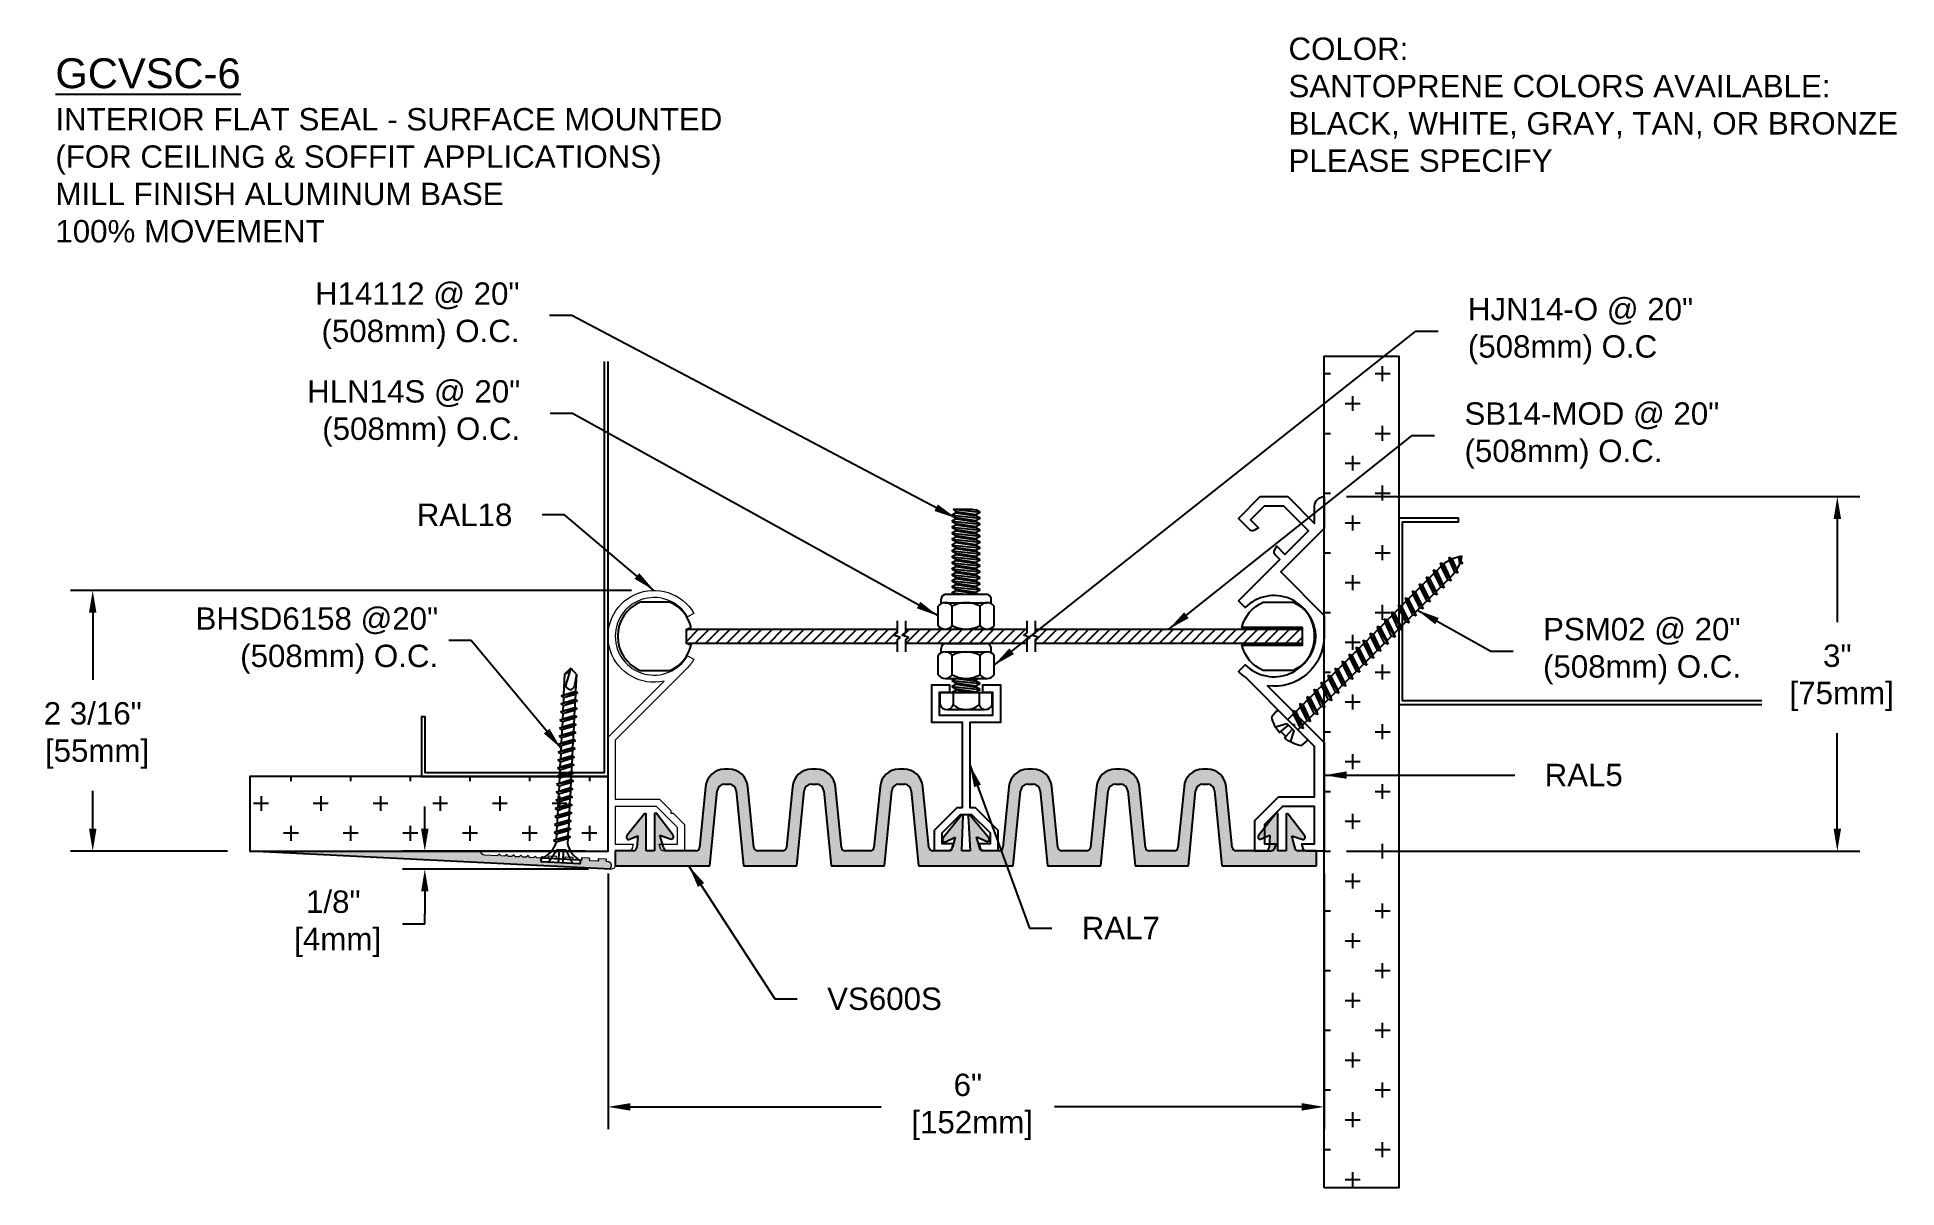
# Model space of a CAD drawing. Header units: inches. Extents: x 85.5 to 101.1, y 9.7 to 19.3.
import ezdxf

# ---------------------------------------------------------------- set-up
doc = ezdxf.new("R2010")
doc.units = ezdxf.units.IN
doc.header["$MEASUREMENT"] = 0
doc.linetypes.add('HIDDEN2', pattern=[0.1875, 0.125, -0.0625])
for name, color, linetype in [('Anchors', 4, 'Continuous'), ('Conditions', 1, 'Continuous'), ('Dimensions', 3, 'Continuous'), ('Fillers', 2, 'Continuous'), ('Metals', 7, 'Continuous'), ('TEXT', 2, 'Continuous')]:
    doc.layers.add(name, color=color, linetype=linetype)
doc.styles.add('ARIAL', font='arial.ttf')
doc.dimstyles.new('Arial', dxfattribs={"dimtxt": 0.1875, "dimasz": 0.1875, "dimexe": 0.1875, "dimexo": 0.1875, "dimgap": 0.1875, "dimtad": 0, "dimtih": 1, "dimtoh": 1, "dimdec": 4, "dimzin": 3, "dimdsep": 46, "dimlunit": 4, "dimtxsty": 'ARIAL', "dimcen": 0.1875, "dimadec": 0, "dimazin": 0, "dimtfac": 1, "dimtdec": 4, "dimtofl": 0, "dimtmove": 0, "dimatfit": 3, "dimfxl": 0, "dimfrac": 2, "dimtolj": 1, "dimtzin": 0, "dimarcsym": 0})

msp = doc.modelspace()

# ---------------------------------------------------------------- texts
at = {"layer": 'TEXT', "style": 'ARIAL'}
for s, insert, char_height, width, attachment_point in [('COLOR:{\\L                         \\~ \\P}SANTOPRENE COLORS AVAILABLE:\\PBLACK, WHITE, GRAY, TAN, OR BRONZE\\PPLEASE SPECIFY', (96.02327725339475, 19.31577051307463), 0.1875, 6.207148601444779, 1), ('{\\H0.66667x;\\LGCVSC-6\\P\\H0.75x;\\lINTERIOR FLAT SEAL - SURFACE MOUNTED\\P(FOR CEILING & SOFFIT APPLICATIONS)\\PMILL FINISH ALUMINUM BASE\\P100% MOVEMENT}', (85.69215568628476, 19.14154989342349), 0.375, 8.97855728058704, 1), ('H14112 @ 20"\\P(508mm) O.C.', (89.58081035893406, 16.98612070842921), 0.1875, 3.153979460479832, 6), ('HJN14-O @ 20"\\P(508mm) O.C', (97.52628413621076, 16.85624158316297), 0.1875, 2.486992448675437, 4), ('HLN14S @ 20"\\P(508mm) O.C.', (89.5869691417272, 16.16725704560986), 0.1875, 3.560770961927574, 6), ('SB14-MOD @ 20"\\P(508mm) O.C.', (97.49783761994388, 15.9814272908759), 0.1875, 2.535143845737057, 4), ('RAL18', (89.52065144930836, 15.31653913228524), 0.1875, 1.204655823856456, 6), ('PSM02 @ 20"\\P(508mm) O.C.', (98.155813313686, 14.17572937528004), 0.1875, 2.346107693617796, 4), ('RAL5', (98.16907012656583, 13.13698179136586), 0.1875, 1.204655823856456, 4), ('\\A1;RAL7', (94.2909906341277, 11.85643612232455), 0.1875, 1.937251842034925, 4), ('VS600S', (92.15800432710104, 11.26263806658184), 0.1875, 1.744861777442338, 4)]:
    msp.add_mtext(s, dxfattribs=dict(at, insert=insert, char_height=char_height, width=width, attachment_point=attachment_point))
at = {"layer": 'TEXT', "insert": (88.8991620062724, 14.26416298289341), "char_height": 0.1875, "attachment_point": 6, "style": 'ARIAL'}
msp.add_mtext('BHSD6158 @20"\\P(508mm) O.C.', dxfattribs=at)

# ---------------------------------------------------------------- blocks, each defined once
blk = doc.blocks.new('RAL18')
at = {"color": 7, "linetype": 'Continuous', "lineweight": 15}
blk.add_lwpolyline([(0.4688645086923688, 1.424245100921106, -1.974984805638064), (0.7184197804570092, 1.992499999999997), (0.6664582562299413, 1.962499999999997, 3.732050807568894), (0.6664582562299417, 1.637499999999996), (0.7184197804570112, 1.607500000000001, -0.0655434628152386), (0.6572361107568208, 1.527763889243176), (0.05999999999999961, 0.9305277784863595), (0.05999999999999961, 0.4349999999999987), (0.4300000000000006, 0.4349999999999987), (0.5250344878854074, 0.3399655121145937), (0.5250344878854074, 0.318752308678997), (0.5462476913210041, 0.318752308678997), (0.6410000000000009, 0.2239999999999993), (0.6410000000000009, 0), (0.4693640881732146, 5.551115123125783e-17, -0.3394542588633697), (0.439420387558255, 0.02297660960182135), (0.4295, 0.05999999999999961), (0.5810000000000004, 0.05999999999999961), (0.5810000000000004, 0.1991471862576137), (0.4051471862576159, 0.375), (0.05999999999999961, 0.375), (0.05999999999999961, 0.05999999999999961), (0.2115, 0.05999999999999961), (0.2015796124417459, 0.02297660960182177, -0.3394542588633737), (0.1716359118267849, 0), (0.05999999999999961, 0), (0.0600000000000005, -0.1190000000000007, -0.4142135623730909), (0.02899999999999991, -0.1500000000000004), (0.02289979919597762, -0.1500000000000004, -0.6760221477094037), (0.01944149375209236, -0.1413888888888893, 0.6566978658793072), (-0.000341399230251227, -0.0880444020654334), (-0.01172715665295421, -0.08743435324436466, -0.5345111359507929), (-0.01597004754701192, -0.08028368554971), (-0.01308641663773535, -0.07425617014149737, 0.5345111359507592), (-0.01732930753179396, -0.06710550244684299), (-0.07724336805031129, -0.0638953074086217, 0.534511135950814), (-0.08222603952670315, -0.07055166952141256), (-0.08000297747823759, -0.07685280151065346, -0.5345111359507481), (-0.08498564895463101, -0.08350916362344485), (-0.1515266311961615, -0.07994389815518077, -0.5345111359507929), (-0.1557695220902193, -0.0727932304605261), (-0.1528858911809428, -0.06676571505231348, 0.5345111359507592), (-0.1571287820750014, -0.0596150473576591), (-0.2170428425935187, -0.05640485231943736, 0.5345111359507381), (-0.2220255140699106, -0.06306121443222867), (-0.2198024520214461, -0.06936234642146996, -0.5345111359508049), (-0.2247851234978384, -0.07601870853426096), (-0.291326105739369, -0.07245344306599767, -0.5345111359507682), (-0.2955689966334276, -0.06530277537134221), (-0.2926853657241499, -0.0592752599631297, 0.5345111359507106), (-0.2969282566182088, -0.05212459226847521), (-0.3568423171367261, -0.04891439723025347, 0.5345111359507381), (-0.361824988613118, -0.05557075934304478), (-0.359601926564654, -0.06187189133228621, -0.534511135950862), (-0.3645845980410458, -0.06852825344507707), (-0.4311255802825763, -0.06496298797681366, -0.5345111359507199), (-0.435368471176635, -0.05781232028215921), (-0.4324848402673576, -0.05178480487394659, 0.5345111359507592), (-0.4367277311614162, -0.04463413717929221), (-0.4966417916799335, -0.04142394214106958, 0.5345111359507381), (-0.5016244631563254, -0.04808030425386089), (-0.4994014011078612, -0.05438143624310228, -0.5345111359508585), (-0.5043840725842532, -0.06103779835589407), (-0.5353396705188196, -0.0593791975861464), (-0.5495156368888932, -0.04359813369696131), (-0.5652967007780791, -0.05777410006703487), (-0.5952537310373369, -0.05616900254792423), (-0.6094296974074105, -0.04038793865873913), (-0.6252107612965965, -0.05456390502881359), (-0.6551677915558543, -0.05295880750970294), (-0.6693437579259296, -0.03717774362051784), (-0.6851248218151138, -0.0513537099905923), (-0.7150818520743734, -0.04974861247148077), (-0.7292578184444469, -0.03396754858229656), (-0.7450388823336311, -0.04814351495237013), (-0.7749959125928907, -0.04653841743325948), (-0.7891718789629643, -0.03075735354407438), (-0.8049529428521485, -0.04493331991414884), (-0.834909973111408, -0.0433282223950382), (-0.8490859394814807, -0.0275471585058531), (-0.8648670033706658, -0.04172312487592755), (-0.8948240336299245, -0.04011802735681602), (-0.908999999999998, -0.02433696346763181), (-0.924781063889184, -0.03851292983770538), (-1.035658600769746, -0.03257211201190999, -0.398620837986327), (-1.064999999999999, -0.001616514077342757), (-1.064999999999999, 0), (0, 0), (0, 0.955380592228745)], format="xyb", close=True, dxfattribs=at)
blk = doc.blocks.new('*D13')
at = {"layer": 'Defpoints', "color": 0}
for p in [(90.3224107315539, 12.49997857216811), (96.32241073155389, 12.49997857216848), (90.3224107315539, 10.35832135248304)]:
    blk.add_point(p, dxfattribs=at)
at = {"layer": 'Dimensions', "color": 0, "lineweight": -2}
for p, q in [((90.3224107315539, 12.31247857216811), (90.3224107315539, 10.17082135248304)), ((96.32241073155389, 12.31247857216848), (96.32241073155389, 10.17082135248304)), ((90.5099107315539, 10.35832135248304), (92.61191283659886, 10.35832135248304)), ((96.13491073155389, 10.35832135248304), (94.06164851190582, 10.35832135248304))]:
    blk.add_line(p, q, dxfattribs=at)
at = {"layer": 'Dimensions', "color": 0}
for points in [[(90.5099107315539, 10.38957135248304), (90.5099107315539, 10.32707135248304), (90.3224107315539, 10.35832135248304)], [(96.13491073155389, 10.38957135248304), (96.13491073155389, 10.32707135248304), (96.32241073155389, 10.35832135248304)]]:
    blk.add_solid(points, dxfattribs=at)
at = {"layer": 'Dimensions', "color": 0, "insert": (93.33678067425234, 10.35832135248304), "char_height": 0.1875, "attachment_point": 5, "style": 'ARIAL'}
blk.add_mtext('\\A1;6"\\P [152mm]', dxfattribs=at)
blk = doc.blocks.new('*D14')
at = {"layer": 'Defpoints', "color": 0}
for p in [(90.70741073155389, 14.6849785721681), (86.0050622486363, 12.49997857216848), (87.32241073155389, 12.49997857216848)]:
    blk.add_point(p, dxfattribs=at)
at = {"layer": 'Dimensions', "color": 0, "lineweight": -2}
for p, q in [((90.51991073155389, 14.6849785721681), (85.8175622486363, 14.6849785721681)), ((86.0050622486363, 14.4974785721681), (86.0050622486363, 13.93539061464067)), ((86.0050622486363, 12.68747857216848), (86.0050622486363, 13.00513822719183)), ((87.13491073155389, 12.49997857216848), (85.8175622486363, 12.49997857216848))]:
    blk.add_line(p, q, dxfattribs=at)
at = {"layer": 'Dimensions', "color": 0}
for points in [[(85.9738122486363, 14.4974785721681), (86.0363122486363, 14.4974785721681), (86.0050622486363, 14.6849785721681)], [(85.9738122486363, 12.68747857216848), (86.0363122486363, 12.68747857216848), (86.0050622486363, 12.49997857216848)]]:
    blk.add_solid(points, dxfattribs=at)
at = {"layer": 'Dimensions', "color": 0, "insert": (86.0050622486363, 13.47026442091627), "char_height": 0.1875, "attachment_point": 5, "style": 'ARIAL'}
blk.add_mtext('\\A1;2 3/16"\\P [55mm]', dxfattribs=at)
blk = doc.blocks.new('NUTS&BOLT')
for p, q in [((6.530663689257272, 8.132931614636544), (6.564663689257272, 8.152561523788991)), ((6.530663689257272, 8.132931614636544), (6.768663689257272, 8.107931614636543)), ((6.530663689257272, 8.132931614636544), (6.564663689257272, 8.113301705484096)), ((6.530663689257272, 8.082931614636543), (6.564663689257272, 8.10256152378899)), ((6.539795569585651, 8.182931614636543), (6.768663689257272, 8.157931614636542)), ((6.539795569585651, 8.182931614636543), (6.698147071493914, 8.182931614636543)), ((6.539795569585651, 8.182931614636543), (6.564663689257272, 8.163301705484095)), ((6.564663689257272, 8.163301705484095), (6.734663689257272, 8.138301705484094)), ((6.564663689257272, 8.152561523788991), (6.564663689257272, 8.163301705484095)), ((6.564663689257272, 8.152561523788991), (6.734663689257272, 8.12756152378899)), ((6.564663689257272, 8.113301705484096), (6.734663689257272, 8.088301705484096)), ((6.564663689257272, 8.10256152378899), (6.564663689257272, 8.113301705484096)), ((6.564663689257272, 8.10256152378899), (6.734663689257272, 8.07756152378899)), ((6.698147071493915, 8.182931614636543), (6.734663689257272, 8.17756152378899)), ((6.768663689257272, 8.157931614636542), (6.734663689257272, 8.17756152378899)), ((6.768663689257272, 8.157931614636542), (6.734663689257272, 8.138301705484094)), ((6.734663689257272, 8.12756152378899), (6.734663689257272, 8.138301705484094)), ((6.768663689257272, 8.107931614636543), (6.734663689257272, 8.12756152378899)), ((6.768663689257272, 8.107931614636543), (6.734663689257272, 8.088301705484096)), ((6.530663689257272, 8.082931614636543), (6.768663689257272, 8.057931614636543)), ((6.530663689257272, 8.082931614636543), (6.564663689257272, 8.063301705484095)), ((6.530663689257272, 8.032931614636544), (6.564663689257272, 8.052561523788992)), ((6.530663689257272, 8.032931614636544), (6.768663689257272, 8.007931614636544)), ((6.530663689257272, 8.032931614636544), (6.564663689257272, 8.013301705484096)), ((6.530663689257272, 7.982931614636544), (6.564663689257272, 8.00256152378899)), ((6.530663689257272, 7.982931614636544), (6.768663689257272, 7.957931614636544)), ((6.530663689257272, 7.982931614636544), (6.564663689257272, 7.963301705484096)), ((6.530663689257272, 7.932931614636544), (6.564663689257272, 7.952561523788992)), ((6.564663689257272, 8.063301705484095), (6.734663689257272, 8.038301705484095)), ((6.564663689257272, 8.052561523788992), (6.564663689257272, 8.063301705484095)), ((6.564663689257272, 8.052561523788992), (6.734663689257272, 8.027561523788991)), ((6.564663689257272, 8.013301705484096), (6.734663689257272, 7.988301705484096)), ((6.564663689257272, 8.00256152378899), (6.564663689257272, 8.013301705484096)), ((6.564663689257272, 8.00256152378899), (6.734663689257272, 7.977561523788991)), ((6.564663689257272, 7.963301705484096), (6.734663689257272, 7.938301705484096)), ((6.564663689257272, 7.952561523788992), (6.564663689257272, 7.963301705484096)), ((6.564663689257272, 7.952561523788992), (6.734663689257272, 7.927561523788992)), ((6.734663689257272, 8.07756152378899), (6.734663689257272, 8.088301705484096)), ((6.768663689257272, 8.057931614636543), (6.734663689257272, 8.07756152378899)), ((6.768663689257272, 8.057931614636543), (6.734663689257272, 8.038301705484095)), ((6.734663689257272, 8.027561523788991), (6.734663689257272, 8.038301705484095)), ((6.768663689257272, 8.007931614636544), (6.734663689257272, 8.027561523788991)), ((6.768663689257272, 8.007931614636544), (6.734663689257272, 7.988301705484096)), ((6.734663689257272, 7.977561523788991), (6.734663689257272, 7.988301705484096)), ((6.768663689257272, 7.957931614636544), (6.734663689257272, 7.977561523788991)), ((6.768663689257272, 7.957931614636544), (6.734663689257272, 7.938301705484096)), ((6.530663689257272, 7.932931614636544), (6.768663689257272, 7.907931614636544)), ((6.530663689257272, 7.932931614636544), (6.564663689257272, 7.913301705484097)), ((6.530663689257272, 7.882931614636544), (6.564663689257272, 7.902561523788992)), ((6.530663689257272, 7.882931614636544), (6.768663689257272, 7.857931614636544)), ((6.530663689257272, 7.882931614636544), (6.564663689257272, 7.863301705484097)), ((6.530663689257272, 7.832931614636545), (6.564663689257272, 7.852561523788992)), ((6.530663689257272, 7.832931614636545), (6.768663689257272, 7.807931614636544)), ((6.530663689257272, 7.832931614636545), (6.564663689257272, 7.813301705484097)), ((6.530663689257272, 7.782931614636545), (6.564663689257272, 7.802561523788992)), ((6.564663689257272, 7.913301705484097), (6.734663689257272, 7.888301705484096)), ((6.564663689257272, 7.902561523788992), (6.564663689257272, 7.913301705484097)), ((6.564663689257272, 7.902561523788992), (6.734663689257272, 7.877561523788992)), ((6.564663689257272, 7.863301705484097), (6.734663689257272, 7.838301705484096)), ((6.564663689257272, 7.852561523788992), (6.564663689257272, 7.863301705484097)), ((6.564663689257272, 7.852561523788992), (6.734663689257272, 7.827561523788992)), ((6.564663689257272, 7.813301705484097), (6.734663689257272, 7.788301705484097)), ((6.564663689257272, 7.802561523788992), (6.564663689257272, 7.813301705484097)), ((6.564663689257272, 7.802561523788992), (6.734663689257272, 7.777561523788992)), ((6.734663689257272, 7.927561523788992), (6.734663689257272, 7.938301705484096)), ((6.768663689257272, 7.907931614636544), (6.734663689257272, 7.927561523788992)), ((6.768663689257272, 7.907931614636544), (6.734663689257272, 7.888301705484096)), ((6.734663689257272, 7.877561523788992), (6.734663689257272, 7.888301705484096)), ((6.768663689257272, 7.857931614636544), (6.734663689257272, 7.877561523788992)), ((6.768663689257272, 7.857931614636544), (6.734663689257272, 7.838301705484096)), ((6.734663689257272, 7.827561523788992), (6.734663689257272, 7.838301705484096)), ((6.768663689257272, 7.807931614636544), (6.734663689257272, 7.827561523788992)), ((6.768663689257272, 7.807931614636544), (6.734663689257272, 7.788301705484097)), ((6.530663689257272, 7.782931614636545), (6.768663689257273, 7.757931614636544)), ((6.530663689257272, 7.782931614636545), (6.564663689257272, 7.763301705484097)), ((6.530663689257272, 7.732931614636545), (6.564663689257272, 7.752561523788993)), ((6.530663689257272, 7.732931614636545), (6.768663689257273, 7.707931614636545)), ((6.530663689257272, 7.732931614636545), (6.564663689257272, 7.713301705484097)), ((6.530663689257272, 7.682931614636545), (6.564663689257272, 7.702561523788993)), ((6.530663689257272, 7.682931614636545), (6.768663689257273, 7.657931614636545)), ((6.530663689257272, 7.682931614636545), (6.564663689257272, 7.663301705484098)), ((6.530663689257272, 7.632931614636545), (6.564663689257272, 7.652561523788993)), ((6.564663689257272, 7.763301705484097), (6.734663689257272, 7.738301705484097)), ((6.564663689257272, 7.752561523788993), (6.564663689257272, 7.763301705484097)), ((6.564663689257272, 7.752561523788993), (6.734663689257272, 7.727561523788992)), ((6.564663689257272, 7.713301705484097), (6.734663689257273, 7.688301705484097)), ((6.564663689257272, 7.702561523788993), (6.564663689257272, 7.713301705484097)), ((6.564663689257272, 7.702561523788993), (6.734663689257273, 7.677561523788992)), ((6.564663689257272, 7.663301705484098), (6.734663689257273, 7.638301705484097)), ((6.564663689257273, 7.652561523788993), (6.564663689257273, 7.663301705484098)), ((6.564663689257272, 7.652561523788993), (6.734663689257273, 7.627561523788993)), ((6.734663689257272, 7.777561523788992), (6.734663689257272, 7.788301705484097)), ((6.768663689257273, 7.757931614636544), (6.734663689257272, 7.777561523788992)), ((6.768663689257273, 7.757931614636544), (6.734663689257272, 7.738301705484097)), ((6.734663689257272, 7.727561523788992), (6.734663689257272, 7.738301705484097)), ((6.768663689257273, 7.707931614636545), (6.734663689257272, 7.727561523788992)), ((6.768663689257273, 7.707931614636545), (6.734663689257273, 7.688301705484097)), ((6.734663689257273, 7.677561523788992), (6.734663689257273, 7.688301705484097)), ((6.768663689257273, 7.657931614636545), (6.734663689257273, 7.677561523788992)), ((6.768663689257273, 7.657931614636545), (6.734663689257273, 7.638301705484097)), ((6.734663689257273, 7.627561523788993), (6.734663689257273, 7.638301705484097)), ((6.530663689257272, 7.632931614636545), (6.768663689257273, 7.607931614636545)), ((6.530663689257272, 7.632931614636545), (6.564663689257272, 7.613301705484098)), ((6.530663689257272, 7.582931614636544), (6.564663689257272, 7.602561523788991)), ((6.530663689257272, 7.582931614636544), (6.768663689257273, 7.557931614636543)), ((6.530663689257272, 7.582931614636544), (6.564663689257272, 7.563301705484096)), ((6.530663689257272, 7.532931614636544), (6.564663689257272, 7.552561523788992)), ((6.530663689257272, 7.532931614636544), (6.768663689257273, 7.507931614636544)), ((6.530663689257272, 7.532931614636544), (6.564663689257272, 7.513301705484096)), ((6.530663689257272, 7.482931614636544), (6.564663689257272, 7.502561523788992)), ((6.530663689257272, 7.482931614636544), (6.55301956630487, 7.470024443005142)), ((6.530663689257272, 7.482931614636544), (6.653539963188223, 7.470024443005141)), ((6.564663689257272, 7.613301705484098), (6.734663689257273, 7.588301705484097)), ((6.564663689257273, 7.602561523788993), (6.564663689257273, 7.613301705484098)), ((6.564663689257272, 7.602561523788991), (6.734663689257273, 7.577561523788991)), ((6.564663689257272, 7.563301705484096), (6.734663689257273, 7.538301705484096)), ((6.564663689257272, 7.552561523788992), (6.564663689257272, 7.563301705484096)), ((6.564663689257272, 7.552561523788992), (6.734663689257273, 7.527561523788991)), ((6.564663689257272, 7.513301705484096), (6.734663689257273, 7.488301705484096)), ((6.564663689257272, 7.502561523788992), (6.564663689257272, 7.513301705484096)), ((6.564663689257272, 7.502561523788992), (6.734663689257273, 7.477561523788991)), ((6.768663689257273, 7.607931614636545), (6.734663689257273, 7.627561523788993)), ((6.768663689257273, 7.607931614636545), (6.734663689257273, 7.588301705484097)), ((6.734663689257273, 7.577561523788993), (6.734663689257273, 7.588301705484097)), ((6.768663689257273, 7.557931614636543), (6.734663689257273, 7.577561523788991)), ((6.768663689257273, 7.557931614636543), (6.734663689257273, 7.538301705484096)), ((6.734663689257273, 7.527561523788991), (6.734663689257273, 7.538301705484096)), ((6.768663689257273, 7.507931614636544), (6.734663689257273, 7.527561523788991)), ((6.768663689257273, 7.507931614636544), (6.734663689257273, 7.488301705484096)), ((6.734663689257273, 7.477561523788991), (6.734663689257273, 7.488301705484096)), ((6.415163689257273, 7.208040443005142), (6.415163689257273, 7.369711880846589)), ((6.440022492501255, 7.391353203219695), (6.440022492501255, 7.428206906423593)), ((6.473788689257273, 7.39972788084659), (6.825538689257273, 7.39972788084659)), ((6.481840029082804, 7.470024443005142), (6.817487349431742, 7.470024443005142)), ((6.532413689257274, 7.208040443005142), (6.532413689257274, 7.369711880846589)), ((6.74771829611565, 7.470024443005142), (6.734663689257273, 7.477561523788991)), ((6.766913689257273, 7.208040443005142), (6.766913689257273, 7.369711880846589)), ((6.859304886013291, 7.391353203219695), (6.859304886013291, 7.428206906423593)), ((6.884163689257274, 7.208040443005142), (6.884163689257274, 7.369711880846589)), ((6.473788689257273, 7.178024443005143), (6.825538689257273, 7.178024443005143)), ((6.440022492501255, 6.979353203219705), (6.440022492501255, 7.016206906423603)), ((6.481840029082805, 7.058024443005152), (6.817487349431743, 7.058024443005152)), ((6.859304886013292, 6.979353203219705), (6.859304886013292, 7.016206906423603)), ((6.415163689257274, 6.796040443005152), (6.415163689257273, 6.957711880846599)), ((6.473788689257273, 6.9877278808466), (6.825538689257273, 6.9877278808466)), ((6.532413689257274, 6.796040443005152), (6.532413689257274, 6.957711880846599)), ((6.766913689257273, 6.796040443005152), (6.766913689257273, 6.957711880846599)), ((6.884163689257274, 6.796040443005152), (6.884163689257274, 6.957711880846599)), ((6.473788689257273, 6.766024443005152), (6.825538689257273, 6.766024443005152)), ((6.530663689257273, 6.747746257284549), (6.562322435595537, 6.766024443005151)), ((6.530663689257273, 6.747746257284549), (6.768663689257274, 6.722746257284548)), ((6.530663689257273, 6.747746257284549), (6.564663689257273, 6.7281163481321)), ((6.530663689257273, 6.697746257284548), (6.564663689257273, 6.717376166436996)), ((6.564663689257273, 6.7281163481321), (6.734663689257273, 6.7031163481321)), ((6.564663689257273, 6.717376166436996), (6.564663689257273, 6.7281163481321)), ((6.564663689257273, 6.717376166436996), (6.734663689257273, 6.692376166436995)), ((6.573855408593818, 6.766024443005153), (6.734663689257273, 6.742376166436996)), ((6.646888644120529, 6.766024443005153), (6.734663689257275, 6.7531163481321)), ((6.757021165406321, 6.766024443005151), (6.734663689257275, 6.753116348132101)), ((6.734663689257275, 6.742376166436996), (6.734663689257275, 6.7531163481321)), ((6.768663689257274, 6.722746257284548), (6.734663689257273, 6.742376166436996)), ((6.768663689257274, 6.722746257284548), (6.734663689257273, 6.703116348132101)), ((6.768663689257274, 6.722746257284547), (6.734663689257273, 6.7031163481321)), ((6.734663689257273, 6.692376166436995), (6.734663689257273, 6.7031163481321)), ((6.432163689257274, 6.64813735257975), (6.867163689257274, 6.64813735257975)), ((6.432163689257274, 6.54413735257975), (6.432163689257274, 6.64813735257975)), ((6.530663689257273, 6.697746257284548), (6.768663689257274, 6.672746257284548)), ((6.530663689257273, 6.697746257284548), (6.564663689257273, 6.678116348132099)), ((6.530663689257261, 6.64774625728454), (6.564663689257273, 6.667376166436995)), ((6.540913689257273, 6.64813735257975), (6.540913689257273, 6.544137352579749)), ((6.564663689257273, 6.678116348132099), (6.734663689257273, 6.6531163481321)), ((6.564663689257273, 6.667376166436995), (6.564663689257273, 6.678116348132099)), ((6.564663689257273, 6.667376166436995), (6.69548762348654, 6.64813735257975)), ((6.768663689257274, 6.672746257284548), (6.734663689257273, 6.692376166436995)), ((6.768663689257274, 6.672746257284548), (6.734663689257273, 6.6531163481321)), ((6.743287562524602, 6.64813735257975), (6.734663689257273, 6.6531163481321)), ((6.758413689257273, 6.64813735257975), (6.758413689257273, 6.54413735257975)), ((6.867163689257274, 6.54413735257975), (6.867163689257274, 6.64813735257975)), ((6.494663689257274, 6.50413735257975), (6.804663689257273, 6.50413735257975))]:
    blk.add_line(p, q)
for centre, radius, start, end in [((6.473788689257273, 7.32746890428409), 0.07225897656249991, 35.77510714408858, 144.2248928559115), ((6.481840029082804, 7.428206906423593), 0.04181753658154919, 90.00000000000006, 180), ((6.649663689257273, 7.15571597459659), 0.2440119062499999, 61.28132691151085, 118.7186730884893), ((6.825538689257273, 7.32746890428409), 0.07225897656249991, 35.77510714408858, 144.2248928559115), ((6.817487349431742, 7.428206906423593), 0.04181753658154919, 5.088887490341627e-14, 90.00000000000006), ((6.473788689257273, 7.250283419567642), 0.07225897656249991, 215.7751071440886, 324.2248928559116), ((6.649663689257273, 7.422036349255142), 0.2440119062499999, 241.2813269115108, 298.7186730884893), ((6.825538689257273, 7.250283419567642), 0.07225897656249991, 215.7751071440886, 324.2248928559116), ((6.481840029082805, 7.016206906423603), 0.04181753658154919, 90.00000000000006, 180), ((6.817487349431743, 7.016206906423603), 0.04181753658154919, 5.088887490341627e-14, 90.00000000000006), ((6.473788689257273, 6.9154689042841), 0.07225897656249991, 35.77510714408858, 144.2248928559115), ((6.649663689257274, 6.7437159745966), 0.2440119062499999, 61.28132691151085, 118.7186730884893), ((6.825538689257273, 6.9154689042841), 0.07225897656249991, 35.77510714408858, 144.2248928559115), ((6.473788689257273, 6.838283419567652), 0.07225897656249991, 215.7751071440886, 324.2248928559116), ((6.649663689257273, 7.010036349255152), 0.2440119062499999, 241.2813269115108, 298.7186730884893), ((6.825538689257273, 6.838283419567652), 0.07225897656249991, 215.7751071440886, 324.2248928559116), ((6.486538689257274, 6.56109536039225), 0.05695800781249998, 197.3212073416596, 342.6787926583407), ((6.649663689257274, 6.67196938382975), 0.1678320312499998, 229.6113315096321, 310.388668490368), ((6.812788689257274, 6.56109536039225), 0.05695800781250009, 197.3212073416597, 342.6787926583403)]:
    blk.add_arc(centre, radius, start, end)
blk = doc.blocks.new('ral7')
blk.add_lwpolyline([(1.881375593413068, -0.6283030019566809), (1.881375593413068, -0.8005258180708452), (1.764775579971143, -0.8005258180708381, -0.3394542588633287), (1.734831879356193, -0.7775492084690221), (1.724375593413072, -0.7385258180708405), (1.819375593413071, -0.7385258180708405), (1.819375593413071, -0.6539842428238032), (1.664417168660108, -0.4990258180708409), (1.566334018166046, -0.4990258180708409), (1.411375593413069, -0.6539842428238103), (1.411375593413069, -0.7385258180708405), (1.506375593413082, -0.7385258180708405), (1.495919307469961, -0.7775492084690221, -0.3394542588633289), (1.465975606854983, -0.8005258180708381), (1.349375593413072, -0.8005258180708452), (1.349375593413072, -0.6283030019566773), (1.540652777298931, -0.4370258180708362), (1.584375593413071, -0.4370258180708433), (1.584375593413071, 0.2744741791752574), (1.328375593413085, 0.2744741791752503), (1.328375593413071, 0.5884741791752504), (1.475375593413077, 0.5884741791752504), (1.475375593413077, 0.5264741791752456), (1.390375593413069, 0.5264741791752456), (1.390375593413069, 0.3364741791752479), (1.840375593413071, 0.3364741791752479), (1.840375593413071, 0.5264741791752456), (1.755375593413078, 0.5264741791752456), (1.755375593413078, 0.5884741791752504), (1.902375593413069, 0.5884741791752504), (1.902375593413069, 0.2744741791752503), (1.646375593413069, 0.2744741791752574), (1.646375593413069, -0.4370258180708362), (1.690098409527224, -0.4370258180708362)], format="xyb", close=True)
blk = doc.blocks.new('SB12')
h = blk.add_hatch()
h.set_pattern_fill('ANSI31', color=256, scale=0.5, style=0)
h.set_pattern_definition([(45, (0, 0), (-0.04419417382415922, 0.04419417382415922), [])])
h.paths.add_polyline_path([(3.97333887663977, 6.768087441470902), (3.97333887663977, 6.648087441470913), (5.738826356915608, 6.648087441470913), (5.738826356915607, 6.678096078295983), (5.767649275938555, 6.697176361339647), (5.71000343789266, 6.718998521602167), (5.738826356915608, 6.738078804645831), (5.738826356915608, 6.768087441470901)])
h.paths.add_polyline_path([(5.808826356915607, 6.768087441470903), (5.808826356915607, 6.738078804645831), (5.780003437892662, 6.718998521602168), (5.837649275938555, 6.697176361339647), (5.808826356915608, 6.678096078295983), (5.808826356915608, 6.648087441470912), (6.825783235019199, 6.648087441470912), (6.825783235019199, 6.678096078295983), (6.854606154042147, 6.697176361339648), (6.796960315996253, 6.718998521602167), (6.8257832350192, 6.738078804645832), (6.8257832350192, 6.768087441470902)])
h.paths.add_polyline_path([(6.895783235019199, 6.768087441470902), (6.895783235019199, 6.738078804645832), (6.866960315996254, 6.718998521602168), (6.924606154042147, 6.697176361339648), (6.8957832350192, 6.678096078295984), (6.895783235019201, 6.648087441470913), (9.136470528118641, 6.648087441470911), (9.136470528118641, 6.768087441470903)])
for p, q in [((5.738826356915607, 6.738078804645831), (5.71000343789266, 6.718998521602167)), ((5.767649275938553, 6.697176361339647), (5.71000343789266, 6.718998521602167)), ((5.738826356915607, 6.838111356525239), (5.738826356915607, 6.738078804645831)), ((5.808826356915607, 6.738078804645831), (5.780003437892661, 6.718998521602167)), ((5.837649275938554, 6.697176361339647), (5.780003437892661, 6.718998521602167)), ((5.808826356915607, 6.838111356525239), (5.808826356915607, 6.738078804645831)), ((6.825783235019199, 6.738078804645831), (6.796960315996253, 6.718998521602167)), ((6.854606154042146, 6.697176361339647), (6.796960315996253, 6.718998521602167)), ((6.825783235019199, 6.838111356525239), (6.825783235019199, 6.738078804645831)), ((6.895783235019199, 6.738078804645831), (6.866960315996253, 6.718998521602167)), ((6.924606154042146, 6.697176361339647), (6.866960315996253, 6.718998521602167)), ((6.895783235019199, 6.838111356525239), (6.895783235019199, 6.738078804645831)), ((5.738826356915607, 6.678096078295983), (5.767649275938553, 6.697176361339647)), ((5.738826356915607, 6.678096078295983), (5.738826356915607, 6.578063526416575)), ((5.808826356915607, 6.678096078295983), (5.837649275938554, 6.697176361339647)), ((5.808826356915607, 6.678096078295983), (5.808826356915607, 6.578063526416575)), ((6.825783235019199, 6.678096078295983), (6.854606154042146, 6.697176361339647)), ((6.825783235019199, 6.678096078295983), (6.825783235019199, 6.578063526416575)), ((6.895783235019199, 6.678096078295983), (6.924606154042146, 6.697176361339647)), ((6.895783235019199, 6.678096078295983), (6.895783235019199, 6.578063526416575))]:
    blk.add_line(p, q)
for points in [[(4.014366140256628, 6.7824342654869, 0.233897114275723), (3.835838876639774, 6.994498422405647), (3.585838876639773, 6.994498422405639, 0.6546536707079772), (3.585838876639773, 6.42167646053616), (3.835838876639774, 6.42167646053616, 0.2338971142757231), (4.014366140256628, 6.633740617454899), (3.97333887663977, 6.648087441470912), (3.97333887663977, 6.768087441470902)], [(9.136470528118641, 6.782434265486904), (8.628222041641648, 6.7824342654869, -0.2338971142757231), (8.806749305258498, 6.994498422405647), (9.056749305258498, 6.994498422405639, -0.6546536707079772), (9.056749305258498, 6.421676460536167), (8.806749305258498, 6.421676460536167, -0.2338971142757231), (8.628222041641648, 6.633740617454899), (9.136470528118641, 6.63374061745491)]]:
    blk.add_lwpolyline(points, format="xyb", close=True)
for points in [[(3.97333887663977, 6.768087441470902), (5.738826356915607, 6.768087441470902)], [(5.808826356915607, 6.768087441470902), (6.825783235019199, 6.768087441470902)], [(6.895783235019199, 6.768087441470902), (9.136470528118641, 6.768087441470902)], [(5.738826356915607, 6.648087441470912), (3.97333887663977, 6.648087441470912)], [(6.825783235019199, 6.648087441470912), (5.808826356915607, 6.648087441470912)], [(9.136470528118641, 6.648087441470912), (6.895783235019199, 6.648087441470912)]]:
    blk.add_lwpolyline(points)
blk = doc.blocks.new('RAL5')
blk.add_lwpolyline([(0.7174826330330362, 2.097834951256829), (0.3724341178193171, 2.442883466470548), (0.4110421575769649, 2.48149150622821, 0.3394542588633405), (0.4159686348775082, 2.518911816444998), (0.3957686415984796, 2.55389923111683), (0.3285934973857607, 2.486724086904118), (0.1314470730484842, 2.683870511241381), (0.3375769107319542, 2.890000348924858), (0.5023163688132328, 2.890000348924858), (0.6170930641098735, 2.775223653628231), (0.5499179198971476, 2.708048509415505), (0.5849053345689867, 2.687848516136469, 0.3394542588634185), (0.622325644785775, 2.692774993436998), (0.7175022270383522, 2.787951575689576), (0.5354534538030649, 2.97000034892487), (0.304439825742115, 2.97000034892487), (0.0800000000000054, 2.74556052318276), (0.0800000000000054, 2.890500348924846, 0.414213562373108), (0.0005000000000023874, 2.970000348924856), (7.105427357601002e-15, 2.970000348924856), (7.105427357601002e-15, 2.702180499300027), (0.3633585879348402, 2.338821911365145), (0, 1.975463323430318), (0, 1.797745910413625, 0.4508285408862889), (0.4752592476811408, 1.385017351791141), (7.105427357601002e-15, 0.9097581041100113), (0, 0), (0.1476000134419095, 0, 0.3394542588634011), (0.177543714056867, 0.02297660960181247), (0.1879999999999953, 0.0619999999999834), (0.0799999999999983, 0.0619999999999834), (0.0799999999999983, 0.375), (0.350318759132854, 0.375), (0.5009999999999977, 0.2243187591328706), (0.5009999999999977, 0.0619999999999834), (0.4059999999999988, 0.0619999999999834), (0.41645628594312, 0.02297660960181247, 0.3394542588633372), (0.4463999865580703, 0), (0.580999999999996, 0), (0.5809999999999889, 0.2574558441227168), (0.3834558441227003, 0.4549999999999841), (0.0799999999999983, 0.4549999999999841), (0.0800000000000054, 0.8766210191201509), (0.2486170751467753, 1.045238094266949), (0.2486170751467753, 1.059380229890664), (0.2627592107705112, 1.059380229890678), (0.660264869261507, 1.456885888381677, 0.04454662556547309), (0.7174826330330362, 1.504893605461255), (0.6608163056034257, 1.561364193696548, -2.4201328815661), (0.6608163056034257, 2.041364193696538), (0.7174826330330362, 2.097834781931837)], format="xyb")
blk = doc.blocks.new('PSMO2')
for p, q in [((-0.1774361427489571, 0.01734847910430732), (-0.1721986086362245, 0.07721376795032042)), ((-0.1615391905238908, 0), (0.1615391905238908, 0)), ((-0.08899429940314846, 0.11585088816332), (-0.04368315182275734, 0.02807098049310348)), ((-0.06000038252260559, -0.06894100000895964), (-0.06000038252260559, 0)), ((-0.04368315182275734, 0.02807098049310348), (0.04368315182275834, 0.02807098049310348)), ((-0.03191969570479153, 0.1271202197543443), (-0.02993926892525717, 0.1114536465035598)), ((-0.02993926892525717, 0.1114536465035598), (-0.02302516832651497, 0.02807098049310348)), ((-0.02993926892525717, 0.1114536465035598), (0.02993926892525806, 0.1114536465035598)), ((0.02993926892525806, 0.1114536465035598), (0.02302516832651619, 0.02807098049310348)), ((0.03191969570479253, 0.1271202197543443), (0.02993926892525806, 0.1114536465035598)), ((0.08899429940314946, 0.11585088816332), (0.04368315182275834, 0.02807098049310348)), ((0.06000038252260587, -0.02727433334229223), (0.06000038252260586, 0)), ((0.1774361427489571, 0.01734847910430732), (0.1721986086362255, 0.07721376795032042)), ((-0.08600000000000033, -0.08333333333331394), (0.08599999999999966, -0.04166666666664653)), ((-0.08600000000000033, -0.0833333333333135), (-0.06000038252260559, -0.06894100000895964)), ((-0.08600000000000033, -0.08333333333331394), (-0.06000038252260559, -0.0977256666576678)), ((-0.08600000000000033, -0.1666666666666479), (0.08599999999999966, -0.1249999999999805)), ((-0.08600000000000033, -0.1666666666666474), (-0.06000038252260559, -0.1522743333422936)), ((0.06000038252260492, -0.02727433334229268), (-0.06000038252260559, -0.06894100000895964)), ((0.06000038252260492, -0.05605899999100084), (-0.06000038252260559, -0.0977256666576678)), ((-0.06000038252260559, -0.1522743333422936), (-0.06000038252260559, -0.0977256666576678)), ((0.06000038252260492, -0.1106076666756266), (-0.06000038252260559, -0.1522743333422936)), ((0.06000038252260492, -0.1393923333243348), (-0.06000038252260559, -0.1810589999910017)), ((0.08599999999999966, -0.04166666666664653), (0.06000038252260492, -0.02727433334229268)), ((0.08599999999999966, -0.04166666666664698), (0.06000038252260492, -0.05605899999100084)), ((0.06000038252260587, -0.1106076666756262), (0.06000038252260587, -0.05605899999100039)), ((0.08599999999999966, -0.1249999999999805), (0.06000038252260492, -0.1106076666756266)), ((0.08599999999999966, -0.1249999999999809), (0.06000038252260492, -0.1393923333243348)), ((0.06000038252260587, -0.1939410000089601), (0.06000038252260587, -0.1393923333243343)), ((-0.08600000000000033, -0.1666666666666479), (-0.06000038252260559, -0.1810589999910017)), ((-0.08600000000000033, -0.2499999999999818), (0.08599999999999966, -0.2083333333333144)), ((-0.08600000000000033, -0.2499999999999813), (-0.06000038252260559, -0.2356076666756275)), ((-0.08600000000000033, -0.2499999999999818), (-0.06000038252260559, -0.2643923333243356)), ((-0.08600000000000033, -0.3333333333333157), (0.08599999999999966, -0.2916666666666483)), ((-0.06000038252260559, -0.2356076666756275), (-0.06000038252260559, -0.1810589999910017)), ((0.06000038252260492, -0.1939410000089605), (-0.06000038252260559, -0.2356076666756275)), ((0.06000038252260492, -0.2227256666576687), (-0.06000038252260559, -0.2643923333243356)), ((-0.06000038252260559, -0.3189410000089614), (-0.06000038252260559, -0.2643923333243356)), ((0.06000038252260492, -0.2772743333422945), (-0.06000038252260559, -0.3189410000089614)), ((0.06000038252260492, -0.3060589999910026), (-0.06000038252260559, -0.3477256666576696)), ((0.08599999999999966, -0.2083333333333144), (0.06000038252260492, -0.1939410000089605)), ((0.08599999999999966, -0.2083333333333148), (0.06000038252260492, -0.2227256666576687)), ((0.06000038252260587, -0.277274333342294), (0.06000038252260587, -0.2227256666576682)), ((0.08599999999999966, -0.2916666666666483), (0.06000038252260492, -0.2772743333422945)), ((0.08599999999999966, -0.2916666666666488), (0.06000038252260492, -0.3060589999910026)), ((0.06000038252260587, -0.3606076666756279), (0.06000038252260587, -0.3060589999910022)), ((-0.08600000000000033, -0.3333333333333153), (-0.06000038252260559, -0.3189410000089614)), ((-0.08600000000000033, -0.3333333333333157), (-0.06000038252260559, -0.3477256666576696)), ((-0.08600000000000033, -0.4166666666666496), (0.08599999999999966, -0.3749999999999822)), ((-0.08600000000000033, -0.4166666666666492), (-0.06000038252260559, -0.4022743333422953)), ((-0.08600000000000033, -0.4166666666666496), (-0.06000038252260559, -0.4310589999910035)), ((-0.08600000000000033, -0.4999999999999836), (0.08599999999999966, -0.4583333333333162)), ((-0.06000038252260559, -0.4022743333422953), (-0.06000038252260559, -0.3477256666576696)), ((0.06000038252260492, -0.3606076666756284), (-0.06000038252260559, -0.4022743333422953)), ((0.06000038252260492, -0.3893923333243365), (-0.06000038252260559, -0.4310589999910035)), ((-0.06000038252260559, -0.4856076666756293), (-0.06000038252260559, -0.4310589999910035)), ((0.06000038252260492, -0.4439410000089623), (-0.06000038252260559, -0.4856076666756293)), ((0.08599999999999966, -0.3749999999999822), (0.06000038252260492, -0.3606076666756284)), ((0.08599999999999966, -0.3749999999999827), (0.06000038252260492, -0.3893923333243365)), ((0.06000038252260587, -0.4439410000089619), (0.06000038252260587, -0.3893923333243361)), ((0.08599999999999966, -0.4583333333333162), (0.06000038252260492, -0.4439410000089623)), ((0.08599999999999966, -0.4583333333333166), (0.06000038252260492, -0.4727256666576705)), ((-0.08600000000000033, -0.4999999999999831), (-0.06000038252260559, -0.4856076666756293)), ((-0.08600000000000033, -0.4999999999999836), (-0.06000038252260559, -0.5143923333243374)), ((-0.08600000000000033, -0.5833333333333175), (0.08599999999999966, -0.5416666666666501)), ((-0.08600000000000033, -0.583333333333317), (-0.06000038252260559, -0.5689410000089632)), ((-0.08600000000000033, -0.5833333333333175), (-0.06000038252260559, -0.5977256666576714)), ((0.06000038252260492, -0.4727256666576705), (-0.06000038252260559, -0.5143923333243374)), ((-0.06000038252260559, -0.5689410000089632), (-0.06000038252260559, -0.5143923333243374)), ((0.06000038252260492, -0.5272743333422962), (-0.06000038252260559, -0.5689410000089632)), ((0.06000038252260492, -0.5560589999910044), (-0.06000038252260559, -0.5977256666576714)), ((-0.06000038252260559, -0.6522743333422971), (-0.06000038252260559, -0.5977256666576714)), ((0.06000038252260492, -0.6106076666756302), (-0.06000038252260559, -0.6522743333422971)), ((0.06000038252260587, -0.5272743333422958), (0.06000038252260587, -0.47272566665767)), ((0.08599999999999966, -0.5416666666666501), (0.06000038252260492, -0.5272743333422962)), ((0.08599999999999966, -0.5416666666666505), (0.06000038252260492, -0.5560589999910044)), ((0.06000038252260587, -0.6106076666756297), (0.06000038252260587, -0.5560589999910039)), ((0.08599999999999966, -0.624999999999984), (0.06000038252260492, -0.6106076666756302)), ((-0.08600000000000033, -0.6666666666666514), (0.08599999999999966, -0.624999999999984)), ((-0.08600000000000033, -0.666666666666651), (-0.06000038252260559, -0.6522743333422971)), ((-0.08600000000000033, -0.6666666666666514), (-0.06000038252260559, -0.6810589999910053)), ((-0.08600000000000033, -0.7499999999999853), (0.08599999999999966, -0.7083333333333179)), ((-0.08600000000000033, -0.7499999999999849), (-0.06000038252260559, -0.735607666675631)), ((-0.08600000000000033, -0.7499999999999853), (-0.06000038252260559, -0.7643923333243392)), ((0.06000038252260492, -0.6393923333243383), (-0.06000038252260559, -0.6810589999910053)), ((-0.06000038252260559, -0.735607666675631), (-0.06000038252260559, -0.6810589999910053)), ((0.06000038252260492, -0.6939410000089641), (-0.06000038252260559, -0.735607666675631)), ((0.06000038252260492, -0.7227256666576722), (-0.06000038252260559, -0.7643923333243392)), ((-0.06000038252260559, -0.818941000008965), (-0.06000038252260559, -0.7643923333243392)), ((0.06000038252260492, -0.777274333342298), (-0.06000038252260559, -0.818941000008965)), ((0.08599999999999966, -0.6249999999999845), (0.06000038252260492, -0.6393923333243383)), ((0.06000038252260587, -0.6939410000089636), (0.06000038252260587, -0.6393923333243379)), ((0.08599999999999966, -0.7083333333333179), (0.06000038252260492, -0.6939410000089641)), ((0.08599999999999966, -0.7083333333333184), (0.06000038252260492, -0.7227256666576722)), ((0.06000038252260587, -0.7772743333422976), (0.06000038252260587, -0.7227256666576718)), ((0.08599999999999966, -0.7916666666666519), (0.06000038252260492, -0.777274333342298)), ((-0.08600000000000033, -0.8333333333333193), (0.08599999999999966, -0.7916666666666519)), ((-0.08600000000000033, -0.8333333333333188), (-0.06000038252260559, -0.818941000008965)), ((-0.08600000000000033, -0.8333333333333193), (-0.06000038252260559, -0.8477256666576731)), ((-0.08600000000000033, -0.9166666666666532), (0.08599999999999966, -0.8749999999999858)), ((-0.08600000000000033, -0.9166666666666528), (-0.06000038252260559, -0.9022743333422989)), ((-0.08600000000000033, -0.9166666666666532), (-0.06000038252260559, -0.931058999991007)), ((0.06000038252260492, -0.8060589999910062), (-0.06000038252260559, -0.8477256666576731)), ((-0.06000038252260559, -0.9022743333422989), (-0.06000038252260559, -0.8477256666576731)), ((0.06000038252260492, -0.8606076666756319), (-0.06000038252260559, -0.9022743333422989)), ((0.06000038252260492, -0.8893923333243401), (-0.06000038252260559, -0.931058999991007)), ((-0.06000038252260559, -0.9856076666756328), (-0.06000038252260559, -0.931058999991007)), ((0.08599999999999966, -0.7916666666666523), (0.06000038252260492, -0.8060589999910062)), ((0.06000038252260587, -0.8606076666756315), (0.06000038252260587, -0.8060589999910057)), ((0.08599999999999966, -0.8749999999999858), (0.06000038252260492, -0.8606076666756319)), ((0.08599999999999966, -0.8749999999999862), (0.06000038252260492, -0.8893923333243401)), ((0.06000038252260587, -0.9439410000089654), (0.06000038252260587, -0.8893923333243396)), ((-0.08600000000000033, -0.9999999999999871), (0.08599999999999966, -0.9583333333333197)), ((-0.08600000000000033, -0.9999999999999867), (-0.06000038252260559, -0.9856076666756328)), ((-0.08600000000000033, -0.9999999999999871), (-0.06000038252260559, -1.014392333324341)), ((-0.08600000000000033, -1.083333333333321), (0.08599999999999966, -1.041666666666654)), ((-0.08600000000000033, -1.083333333333321), (-0.06000038252260559, -1.068941000008967)), ((-0.08600000000000033, -1.083333333333321), (-0.06000038252260559, -1.097725666657675)), ((0.06000038252260492, -0.9439410000089659), (-0.06000038252260559, -0.9856076666756328)), ((0.06000038252260492, -0.972725666657674), (-0.06000038252260559, -1.014392333324341)), ((-0.06000038252260559, -1.068941000008967), (-0.06000038252260559, -1.014392333324341)), ((0.06000038252260492, -1.0272743333423), (-0.06000038252260559, -1.068941000008967)), ((0.06000038252260492, -1.056058999991008), (-0.06000038252260559, -1.097725666657675)), ((0.08599999999999966, -0.9583333333333197), (0.06000038252260492, -0.9439410000089659)), ((0.08599999999999966, -0.9583333333333202), (0.06000038252260492, -0.972725666657674)), ((0.06000038252260587, -1.027274333342299), (0.06000038252260587, -0.9727256666576736)), ((0.08599999999999966, -1.041666666666654), (0.06000038252260492, -1.0272743333423)), ((0.08599999999999966, -1.041666666666654), (0.06000038252260492, -1.056058999991008)), ((0.06000038252260587, -1.110607666675633), (0.06000038252260587, -1.056058999991007)), ((-0.08600000000000033, -1.166666666666655), (0.08599999999999966, -1.124999999999988)), ((-0.08600000000000033, -1.166666666666655), (-0.06000038252260559, -1.152274333342301)), ((-0.08600000000000033, -1.166666666666655), (-0.06000038252260559, -1.181058999991009)), ((-0.08600000000000033, -1.249999999999989), (0.08599999999999966, -1.208333333333321)), ((-0.08600000000000033, -1.249999999999988), (-0.06000038252260559, -1.235607666675635)), ((-0.06000038252260559, -1.152274333342301), (-0.06000038252260559, -1.097725666657675)), ((0.06000038252260492, -1.110607666675634), (-0.06000038252260559, -1.152274333342301)), ((0.06000038252260492, -1.139392333324342), (-0.06000038252260559, -1.181058999991009)), ((-0.06000038252260559, -1.235607666675635), (-0.06000038252260559, -1.181058999991009)), ((0.06000038252260492, -1.193941000008968), (-0.06000038252260559, -1.235607666675635)), ((0.06000038252260492, -1.222725666657676), (-0.06000038252260559, -1.264392333324343)), ((0.08599999999999966, -1.124999999999988), (0.06000038252260492, -1.110607666675634)), ((0.08599999999999966, -1.124999999999988), (0.06000038252260492, -1.139392333324342)), ((0.06000038252260587, -1.193941000008967), (0.06000038252260587, -1.139392333324341)), ((0.08599999999999966, -1.208333333333321), (0.06000038252260492, -1.193941000008968)), ((0.08599999999999966, -1.208333333333322), (0.06000038252260492, -1.222725666657676)), ((0.06000038252260587, -1.277274333342301), (0.06000038252260587, -1.222725666657675)), ((-0.08600000000000033, -1.249999999999989), (-0.06000038252260559, -1.264392333324343)), ((-0.08600000000000033, -1.333333333333323), (0.08599999999999966, -1.291666666666655)), ((-0.08600000000000033, -1.333333333333322), (-0.06000038252260559, -1.318941000008969)), ((-0.08600000000000033, -1.333333333333323), (-0.06000038252260559, -1.347725666657677)), ((-0.08600000000000033, -1.416666666666657), (0.08599999999999966, -1.374999999999989)), ((-0.06000038252260559, -1.318941000008969), (-0.06000038252260559, -1.264392333324343)), ((0.06000038252260492, -1.277274333342302), (-0.06000038252260559, -1.318941000008969)), ((0.06000038252260492, -1.30605899999101), (-0.06000038252260559, -1.347725666657677)), ((-0.06000038252260559, -1.402274333342302), (-0.06000038252260559, -1.347725666657677)), ((0.06000038252260492, -1.360607666675635), (-0.06000038252260559, -1.402274333342302)), ((0.06000038252260492, -1.389392333324344), (-0.06000038252260559, -1.431058999991011)), ((0.08599999999999966, -1.291666666666655), (0.06000038252260492, -1.277274333342302)), ((0.08599999999999966, -1.291666666666656), (0.06000038252260492, -1.30605899999101)), ((0.06000038252260587, -1.360607666675635), (0.06000038252260587, -1.306058999991009)), ((0.08599999999999966, -1.374999999999989), (0.06000038252260492, -1.360607666675635)), ((0.08599999999999966, -1.37499999999999), (0.06000038252260492, -1.389392333324344)), ((0.06000038252260587, -1.443941000008969), (0.06000038252260587, -1.389392333324343)), ((-0.08600000000000033, -1.416666666666656), (-0.06000038252260559, -1.402274333342302)), ((-0.08600000000000033, -1.416666666666657), (-0.06000038252260559, -1.431058999991011)), ((-0.08600000000000033, -1.499999999999991), (0.08599999999999966, -1.458333333333323)), ((-0.08600000000000033, -1.49999999999999), (-0.06000038252260559, -1.485607666675636)), ((-0.08600000000000033, -1.499999999999991), (-0.06000038252260559, -1.514392333324345)), ((-0.08600000000000033, -1.583333333333325), (0.08599999999999966, -1.541666666666657)), ((-0.06000038252260559, -1.485607666675636), (-0.06000038252260559, -1.431058999991011)), ((0.06000038252260492, -1.443941000008969), (-0.06000038252260559, -1.485607666675636)), ((0.06000038252260492, -1.472725666657678), (-0.06000038252260559, -1.514392333324345)), ((-0.06000038252260559, -1.56894100000897), (-0.06000038252260559, -1.514392333324345)), ((0.06000038252260492, -1.527274333342303), (-0.06000038252260559, -1.56894100000897)), ((0.06000038252260492, -1.556058999991011), (-0.06000038252260559, -1.597725666657678)), ((0.08599999999999966, -1.458333333333323), (0.06000038252260492, -1.443941000008969)), ((0.08599999999999966, -1.458333333333324), (0.06000038252260492, -1.472725666657678)), ((0.06000038252260587, -1.527274333342303), (0.06000038252260587, -1.472725666657677)), ((0.08599999999999966, -1.541666666666657), (0.06000038252260492, -1.527274333342303)), ((0.08599999999999966, -1.541666666666658), (0.06000038252260492, -1.556058999991011)), ((0.06000038252260587, -1.610607666675637), (0.06000038252260587, -1.556058999991011)), ((-0.08600000000000033, -1.583333333333324), (-0.06000038252260559, -1.56894100000897)), ((-0.08600000000000033, -1.583333333333325), (-0.06000038252260559, -1.597725666657678)), ((-0.08600000000000033, -1.666666666666659), (0.08599999999999966, -1.624999999999991)), ((-0.08600000000000033, -1.666666666666658), (-0.06000038252260559, -1.652274333342304)), ((-0.08600000000000033, -1.666666666666659), (-0.06000038252260559, -1.681058999991012)), ((-0.08600000000000033, -1.749999999999992), (0.08599999999999966, -1.708333333333325)), ((-0.06000038252260559, -1.652274333342304), (-0.06000038252260559, -1.597725666657678)), ((0.06000038252260492, -1.610607666675637), (-0.06000038252260559, -1.652274333342304)), ((0.06000038252260492, -1.639392333324345), (-0.06000038252260559, -1.681058999991012)), ((-0.06000038252260559, -1.735607666675638), (-0.06000038252260559, -1.681058999991012)), ((0.06000038252260492, -1.693941000008971), (-0.06000038252260559, -1.735607666675638)), ((0.08599999999999966, -1.624999999999991), (0.06000038252260492, -1.610607666675637)), ((0.08599999999999966, -1.624999999999992), (0.06000038252260492, -1.639392333324345)), ((0.06000038252260587, -1.693941000008971), (0.06000038252260587, -1.639392333324345)), ((0.08599999999999966, -1.708333333333325), (0.06000038252260492, -1.693941000008971)), ((0.08599999999999966, -1.708333333333325), (0.06000038252260492, -1.722725666657679)), ((-0.08600000000000033, -1.749999999999992), (-0.06000038252260559, -1.735607666675638)), ((-0.08600000000000033, -1.749999999999992), (-0.06000038252260559, -1.764392333324346)), ((-0.08600000000000033, -1.833333333333326), (0.08599999999999966, -1.791666666666659)), ((-0.08600000000000033, -1.833333333333326), (-0.06000038252260559, -1.818941000008972)), ((-0.08600000000000033, -1.833333333333326), (-0.05795843673944302, -1.847016662225363)), ((0.06000038252260492, -1.722725666657679), (-0.06000038252260559, -1.764392333324346)), ((-0.06000038252260559, -1.810384033766709), (-0.06000038252260559, -1.764392333324346)), ((0.06000038252260492, -1.777274333342305), (-0.06000038252260559, -1.818941000008972)), ((0.06000038252260492, -1.806058999991013), (-0.05795843673944302, -1.847016662225363)), ((0.05593063336421672, -1.862020765013267), (-0.04701931600050644, -1.90197576635722)), ((0.0786848443678766, -1.874999999999993), (0.05593063336421672, -1.862020765013267)), ((0.06000038252260492, -1.722725666657679), (0.06000038252260492, -1.777274333342305)), ((0.08599999999999966, -1.791666666666659), (0.06000038252260492, -1.777274333342305)), ((0.08599999999999966, -1.791666666666659), (0.06000038252260492, -1.806058999991013)), ((0.06000038252260492, -1.806058999991013), (0.06000038252260587, -1.810384033766709)), ((-0.0685072365318801, -1.91666666666666), (0.0786848443678766, -1.874999999999993)), ((-0.0685072365318801, -1.91666666666666), (-0.04701931600050644, -1.90197576635722)), ((-0.0685072365318801, -1.91666666666666), (-0.03889840344016934, -1.926426428765702)), ((0.04962647156095321, -1.892427993468217), (-0.03889840344016934, -1.926426428765702)), ((0.03045700018366955, -1.946777490736951), (-0.003899972650897879, -1.972015339552947)), ((-0.003899972650897879, -1.972015339552947), (0.05133252330863405, -1.958333333333327)), ((0.01735969712463097, -1.972531926371056), (-0.003899972650897879, -1.972015339552947)), ((0.05133252330863405, -1.958333333333327), (0.01735969712463097, -1.972531926371056)), ((0.05133252330863405, -1.958333333333327), (0.03045700018366955, -1.946777490736951)), ((0.0786848443678766, -1.874999999999993), (0.04962647156095321, -1.892427993468217))]:
    blk.add_line(p, q)
for centre, radius, start, end in [((-0.1615391905238908, 0.01595767600000027), 0.015957676, 174.9999999999996, 269.9999999999999), ((4.996003610813204e-16, -0.1847046711059524), 0.3134543499999998, 95.84467723292973, 123.3229701290912), ((4.996003610813204e-16, -0.1847046711059524), 0.3134543499999998, 56.67702987090882, 84.15532276707026), ((0.1615391905238908, 0.01595767600000027), 0.015957676, 270, 5.000000000000427), ((0.2696163539918548, -1.810384033766709), 0.3296167365144604, 180, 181.4809383450329), ((0.2696163539918548, -1.810384033766709), 0.3296167365144604, 186.380865087681, 196.1333251784494), ((-0.2696163539918545, -1.810384033766709), 0.3296167365144604, 350.9870971820562, 0), ((0.2696163539918548, -1.810384033766709), 0.3296167365144604, 200.6129064666395, 215.1179786995784), ((-0.2696163539918545, -1.810384033766709), 0.3296167365144604, 324.8820213004216, 330.5325795580877), ((-0.2696163539918545, -1.810384033766709), 0.3296167365144604, 335.5566025897288, 345.5871481149822)]:
    blk.add_arc(centre, radius, start, end)
blk = doc.blocks.new('PSM02')
blk.add_blockref('PSMO2', (0, 0))
blk = doc.blocks.new('VS600S')
blk.add_hatch(color=256).paths.add_polyline_path([(5.682736587086522, 5.409822675387366, -0.3888787318530627), (5.744500658368212, 5.466419019337026), (5.788383303861428, 5.466419019337026, -0.3888787318529865), (5.85014737514312, 5.409822675387378), (5.912739645991965, 4.782264745836432), (6.723305880795453, 4.78226474583643), (6.7858981516443, 5.409822675387379, -0.3888787318529828), (6.847662222925992, 5.466419019337026), (6.891544868419208, 5.466419019337026, -0.3888787318530511), (6.953308939700897, 5.409822675387367), (7.015901210549743, 4.782264745836431), (7.472167445353229, 4.78226474583643), (7.534759716202077, 5.409822675387373, -0.3888787318530209), (7.596523787483768, 5.466419019337026), (7.640406432976983, 5.466419019337026, -0.388878731852903), (7.702170504258669, 5.4098226753874), (7.764762775107518, 4.782264745836431), (8.221029009911001, 4.78226474583643), (8.28362128075985, 5.409822675387379, -0.3888787318529828), (8.345385352041541, 5.466419019337026), (8.383930237306025, 5.466419019337026, -0.3888787318528728), (8.445694308587713, 5.409822675387406), (8.508286579436561, 4.78226474583643), (9.31710329817688, 4.782264745836688), (9.317103298176882, 4.907264745836689), (9.162041794857535, 4.907264745836689, -0.4142135623732294), (9.131041794857543, 4.938264745836695), (9.107093531467712, 5.032264745836689), (9.201807138805883, 5.002138042918531, 0.6848252874135616), (9.215288721875071, 5.036911225309258), (9.074175784051763, 5.215726338123105, 0.6766196696943778), (9.056942228610323, 5.208821580656283), (9.056942228610321, 4.907264745836688), (8.986942228610301, 4.907264745836689), (8.986942228610301, 5.212294079385138, 0.6375892073343804), (8.970503051338426, 5.219945026781453), (8.824884080327095, 5.039122760699688, 0.6996576965697484), (8.837762434870868, 5.00382086590705), (8.91734760951383, 5.039428499735224), (8.912842627843103, 4.938264745836695, -0.4142135623730448), (8.88184262784311, 4.907264745836696), (8.835872808987109, 4.907264745836689), (8.628265069669405, 4.907264745836696, -0.3882636441144899), (8.597388880006768, 4.935496910597841), (8.545313778396885, 5.443538249662139, 0.3888787318530066), (8.383930237306027, 5.591419019337025), (8.345385352041543, 5.591419019337025, 0.3888787318529264), (8.184001810950683, 5.44353824966218), (8.131926709340789, 4.935496910597743, -0.3882636441149132), (8.101050519678017, 4.907264745836431), (7.900895892509258, 4.907264745836431), (7.884742007576889, 4.907264745836431, -0.3862787949787637), (7.853885662599669, 4.935283810639771), (7.801789974067843, 5.443538249662132, 0.3888787318530246), (7.640406432976981, 5.591419019337028), (7.596523787483767, 5.591419019337028, 0.3888787318530101), (7.435140246392904, 5.443538249662138), (7.383065144783007, 4.935496910597706, -0.3882636441145956), (7.352188955120239, 4.907264745836431), (7.135879700782729, 4.907264745836437, -0.388263644114567), (7.105003511119968, 4.935496910597705), (7.052928409510071, 5.443538249662143, 0.388878731853), (6.891544868419206, 5.591419019337028), (6.847662222925994, 5.591419019337028, 0.3888787318530056), (6.686278681835129, 5.443538249662139), (6.634203580225229, 4.935496910597701, -0.3882636441594083), (6.603327390567144, 4.907264745836432), (6.464015074301652, 4.907264745836777, -0.4142135623724992), (6.433015074301736, 4.938264745836783), (6.407836500195728, 5.024925057816484), (6.498327584589718, 4.984760476064, 0.6848252874133787), (6.511809167658916, 5.019533658454721), (6.355561104481659, 5.204192553144157, 0.6766196696941819), (6.338327549040226, 5.19728779567733), (6.353015074301723, 4.907264745836777), (6.283015074301701, 4.907264745836777), (6.295604361354705, 5.199711764052338, 0.6375892073343244), (6.279165184082827, 5.207362711448645), (6.124326364382669, 5.016399484161036, 0.6996576965697481), (6.137204718926441, 4.981097589368396), (6.225045246324088, 5.021290256607978), (6.225046308869722, 5.021294261043078), (6.225053492208201, 5.021292355000212), (6.225053997961719, 5.021294261042713), (6.225045246324087, 5.021290256607977), (6.203022749897253, 4.938293672993585, -0.0002332835635085085), (6.203022763393715, 4.938264745836433), (6.212453223228932, 4.973805491674958), (6.212445534136837, 4.973805491674958), (6.212452717475317, 4.973803585632092), (6.203022763393715, 4.938264745836433, -0.4142135623730195), (6.172022763393714, 4.907264745836438), (6.032718136224958, 4.907264745836432, -0.3882636441146641), (6.00184194656219, 4.935496910597712), (5.94976684495229, 5.443538249662145, 0.3888787318529954), (5.788383303861426, 5.591419019337028), (5.744500658368214, 5.591419019337028, 0.3888787318530041), (5.583117117277349, 5.44353824966214), (5.531042015667452, 4.935496910597707, -0.3882636441145745), (5.500165826004691, 4.907264745836438), (5.283856571667181, 4.907264745836432, -0.388263644114603), (5.252980382004413, 4.935496910597708), (5.200905280394516, 5.443538249662136, 0.3888787318530158), (5.039521739303653, 5.591419019337028), (4.995639093810439, 5.591419019337028, 0.3888787318530232), (4.834255552719577, 5.443538249662133), (4.782159864187761, 4.935283810639859, -0.3862787949795943), (4.751303519210533, 4.907264745836432), (4.735149634278162, 4.907264745836432), (4.534995007109403, 4.907264745836432, -0.3882636441145646), (4.504118817446635, 4.935496910597705), (4.452043715836741, 5.443538249662146, 0.388878731852989), (4.290660174745879, 5.591419019337025), (4.25211528948139, 5.591419019337025, 0.3888787318529848), (4.090731748390528, 5.443538249662149), (4.038656646780632, 4.935496910597691, -0.3882636441149855), (4.007780457117805, 4.907264745836326), (3.907234818679051, 4.907264745836333), (3.754397036256314, 4.907264745836333, -0.3183450997018038), (3.729584477890803, 4.938264745836332), (3.697668325857094, 5.038990185237997), (3.796587620446332, 5.005703229748228, 0.6996576965697402), (3.809465974990105, 5.041005124540868), (3.669410382840818, 5.219945026781087, 0.6375892073344641), (3.652971205568941, 5.212294079384774), (3.652971205568941, 4.907264745836326), (3.582971205568918, 4.907264745836326), (3.582971205568919, 5.20882158065592, 0.6766196696942588), (3.565737650127481, 5.215726338122744), (3.419653821526988, 5.037264745836329, 0.6848252874134043), (3.433135404596182, 5.002491563445608), (3.510616058612656, 5.032264745836326), (3.502971205568928, 4.938264745836332, -0.4142135623730951), (3.471971205568929, 4.907264745836333), (3.317103298176812, 4.907264745836333), (3.31710329817689, 4.78226474583643), (4.127758947350852, 4.78226474583643), (4.190351218199704, 5.40982267538737, -0.3888787318530486), (4.252115289481398, 5.466419019337027), (4.290660174745881, 5.466419019337026, -0.3888787318529782), (4.352424246027571, 5.409822675387378), (4.415016516876417, 4.78226474583643), (4.871282751679904, 4.782264745836432), (4.933875022528747, 5.409822675387364, -0.3888787318530785), (4.995639093810438, 5.466419019337027), (5.039521739303653, 5.466419019337026, -0.3888787318526777), (5.101285810585336, 5.409822675387445), (5.163878081434192, 4.78226474583643), (5.620144316237678, 4.782264745836432)])
at = {"layer": 'Fillers'}
blk.add_lwpolyline([(7.702170504258671, 5.40982267538738), (7.764762775107517, 4.782264745836431), (8.221029009911003, 4.78226474583643), (8.28362128075985, 5.40982267538738, -0.3888787318529873), (8.345385352041543, 5.466419019337026), (8.383930237306028, 5.466419019337026, -0.3888787318529742), (8.445694308587715, 5.40982267538738), (8.508286579436561, 4.78226474583643), (9.317103298176882, 4.782264745836688), (9.317103298176882, 4.907264745836689), (9.16204179485752, 4.907264745836689, -0.414213562373095), (9.131041794857543, 4.938264745836695), (9.10709353146771, 5.032264745836689), (9.201807138805881, 5.002138042918532, 0.6848252874134491), (9.215288721875075, 5.036911225309255), (9.074175784051759, 5.215726338123109, 0.676619669694249), (9.056942228610323, 5.208821580656282), (9.056942228610323, 4.907264745836689), (8.986942228610301, 4.907264745836689), (8.986942228610301, 5.212294079385136, 0.6375892073345459), (8.970503051338424, 5.219945026781451), (8.824884080327095, 5.039122760699688, 0.6996576965697482), (8.837762434870868, 5.00382086590705), (8.91734760951383, 5.039428499735224), (8.912842627843103, 4.938264745836695, -0.414213562373095), (8.881842627843104, 4.907264745836696), (8.835872808987109, 4.907264745836689), (8.628265069669553, 4.907264745836696, -0.3882636441145582), (8.597388880006783, 4.935496910597704), (8.545313778396885, 5.443538249662147, 0.3888787318529903), (8.383930237306028, 5.591419019337025), (8.345385352041543, 5.591419019337025, 0.3888787318529864), (8.18400181095068, 5.443538249662147), (8.131926709340785, 4.935496910597704, -0.3882636441145653), (8.101050519678015, 4.907264745836431), (7.900895892509258, 4.907264745836431), (7.884742007576886, 4.907264745836431, -0.3862787949800069), (7.853885662599655, 4.935283810639906), (7.801789974067841, 5.443538249662147, 0.3888787318529906), (7.640406432976985, 5.591419019337028), (7.596523787483765, 5.591419019337028, 0.3888787318529909), (7.435140246392905, 5.443538249662147), (7.383065144783007, 4.935496910597704, -0.3882636441145565), (7.352188955120241, 4.907264745836431), (7.135879700782731, 4.907264745836437, -0.3882636441145685), (7.105003511119968, 4.935496910597704), (7.05292840951007, 5.443538249662147, 0.3888787318529912), (6.891544868419206, 5.591419019337028), (6.847662222925994, 5.591419019337028, 0.3888787318529911), (6.68627868183513, 5.443538249662147), (6.634203580225229, 4.935496910597704, -0.3882636441145581), (6.60332739057198, 4.907264745836432), (6.464015074301713, 4.907264745836777, -0.4142135623730784), (6.433015074301736, 4.938264745836783), (6.407836500195728, 5.024925057816482), (6.498327584589717, 4.984760476064, 0.6848252874134466), (6.511809167658914, 5.019533658454723), (6.355561104481659, 5.204192553144157, 0.6766196696941819), (6.338327549040226, 5.19728779567733), (6.353015074301723, 4.907264745836777), (6.283015074301701, 4.907264745836777), (6.295604361354705, 5.199711764052331, 0.6375892073345385), (6.279165184082828, 5.207362711448646), (6.124326364382668, 5.016399484161035, 0.699657696569719), (6.137204718926441, 4.981097589368396), (6.225053997961719, 5.021294261042714), (6.203022763393715, 4.938264745836433, -0.4142135623730615), (6.172022763393709, 4.907264745836438), (6.032718136224954, 4.907264745836432, -0.3882636441145551), (6.001841946562191, 4.935496910597704), (5.94976684495229, 5.443538249662147, 0.3888787318529912), (5.788383303861426, 5.591419019337028), (5.744500658368214, 5.591419019337028, 0.3888787318529911), (5.58311711727735, 5.443538249662147), (5.531042015667452, 4.935496910597704, -0.3882636441145683), (5.50016582600469, 4.907264745836438), (5.283856571667179, 4.907264745836432, -0.3882636441145564), (5.252980382004413, 4.935496910597704), (5.200905280394515, 5.443538249662147, 0.3888787318529908), (5.039521739303655, 5.591419019337028), (4.995639093810436, 5.591419019337028, 0.3888787318529907), (4.834255552719579, 5.443538249662147), (4.782159864187765, 4.935283810639907, -0.3862787949800308), (4.751303519210534, 4.907264745836432), (4.735149634278162, 4.907264745836432), (4.534995007109405, 4.907264745836432, -0.3882636441145735), (4.504118817446635, 4.935496910597704), (4.452043715836741, 5.443538249662147, 0.3888787318529908), (4.290660174745877, 5.591419019337025), (4.252115289481392, 5.591419019337025, 0.3888787318529909), (4.090731748390528, 5.443538249662147), (4.038656646780634, 4.935496910597704, -0.3882636441145709), (4.007780457117864, 4.907264745836326), (3.907234818679051, 4.907264745836333), (3.754397036256314, 4.907264745836333, -0.3183450997018066), (3.729584477890803, 4.938264745836332), (3.697668325857094, 5.038990185237996), (3.796587620446331, 5.005703229748228, 0.6996576965697482), (3.809465974990105, 5.041005124540868), (3.669410382840818, 5.219945026781087, 0.6375892073345266), (3.652971205568941, 5.212294079384773), (3.652971205568941, 4.907264745836326), (3.582971205568919, 4.907264745836326), (3.582971205568919, 5.208821580655918, 0.6766196696942264), (3.565737650127482, 5.215726338122746), (3.419653821526989, 5.03726474583633, 0.6848252874134382), (3.433135404596182, 5.002491563445608), (3.510616058612657, 5.032264745836326), (3.502971205568928, 4.938264745836332, -0.414213562373095), (3.471971205568929, 4.907264745836333), (3.317103298176812, 4.907264745836333), (3.317103298176891, 4.78226474583643), (4.127758947350852, 4.78226474583643), (4.190351218199705, 5.40982267538738, -0.3888787318529741), (4.252115289481392, 5.466419019337027), (4.290660174745877, 5.466419019337026, -0.3888787318529873), (4.352424246027571, 5.40982267538738), (4.415016516876417, 4.78226474583643), (4.871282751679903, 4.782264745836432), (4.933875022528749, 5.40982267538738, -0.3888787318529899), (4.995639093810436, 5.466419019337027), (5.039521739303652, 5.466419019337026, -0.3888787318529865), (5.101285810585342, 5.40982267538738), (5.163878081434191, 4.78226474583643), (5.620144316237678, 4.782264745836432), (5.682736587086524, 5.40982267538738, -0.3888787318529858), (5.74450065836821, 5.466419019337026), (5.788383303861426, 5.466419019337026, -0.3888787318529873), (5.85014737514312, 5.40982267538738), (5.912739645991966, 4.782264745836432), (6.723305880795454, 4.78226474583643), (6.7858981516443, 5.40982267538738, -0.3888787318529873), (6.847662222925994, 5.466419019337026), (6.89154486841921, 5.466419019337026, -0.3888787318529858), (6.953308939700896, 5.40982267538738), (7.015901210549742, 4.782264745836431), (7.472167445353229, 4.78226474583643), (7.534759716202078, 5.40982267538738, -0.3888787318529865), (7.596523787483768, 5.466419019337026), (7.640406432976985, 5.466419019337026, -0.3888787318529899)], format="xyb", close=True, dxfattribs=at)
blk = doc.blocks.new('*D15')
at = {"layer": 'Defpoints', "color": 0}
for p in [(88.78729445008534, 12.4999785721681), (90.3224107315539, 12.4999785721681), (90.34531053074988, 12.34997857216772)]:
    blk.add_point(p, dxfattribs=at)
at = {"layer": 'Dimensions', "color": 0, "lineweight": -2}
for p, q in [((88.78729445008534, 12.6874785721681), (88.78729445008534, 12.8749785721681)), ((90.1349107315539, 12.4999785721681), (88.59979445008534, 12.4999785721681)), ((90.15781053074988, 12.34997857216772), (88.59979445008534, 12.34997857216772)), ((88.78729445008534, 12.16247857216772), (88.78729445008534, 11.97497857216772)), ((88.59979445008534, 11.89253762713286), (88.78729445008534, 11.89253762713286)), ((88.78729445008534, 11.89253762713286), (88.78729445008534, 11.97497857216772))]:
    blk.add_line(p, q, dxfattribs=at)
at = {"layer": 'Dimensions', "color": 0}
for points in [[(88.75604445008534, 12.6874785721681), (88.81854445008534, 12.6874785721681), (88.78729445008534, 12.4999785721681)], [(88.75604445008534, 12.16247857216772), (88.81854445008534, 12.16247857216772), (88.78729445008534, 12.34997857216772)]]:
    blk.add_solid(points, dxfattribs=at)
at = {"layer": 'Dimensions', "color": 0, "insert": (88.02060362471018, 11.89253762713287), "char_height": 0.1875, "attachment_point": 5, "style": 'ARIAL'}
blk.add_mtext('\\A1;1/8"\\P [4mm]', dxfattribs=at)
blk = doc.blocks.new('*D16')
at = {"layer": 'Defpoints', "color": 0}
for p in [(96.32241073155403, 15.46997892109334), (96.32241073155387, 12.49997857216848), (100.6214155964686, 12.49997857216848)]:
    blk.add_point(p, dxfattribs=at)
at = {"layer": 'Dimensions', "color": 0, "lineweight": -2}
for p, q in [((96.50991073155403, 15.46997892109334), (100.8089155964686, 15.46997892109334)), ((100.6214155964686, 15.28247892109334), (100.6214155964686, 14.41717505505398)), ((100.6214155964686, 12.68747857216848), (100.6214155964686, 13.48935274946053)), ((96.50991073155387, 12.49997857216848), (100.8089155964686, 12.49997857216848))]:
    blk.add_line(p, q, dxfattribs=at)
at = {"layer": 'Dimensions', "color": 0}
for points in [[(100.5901655964686, 15.28247892109334), (100.6526655964686, 15.28247892109334), (100.6214155964686, 15.46997892109334)], [(100.5901655964686, 12.68747857216848), (100.6526655964686, 12.68747857216848), (100.6214155964686, 12.49997857216848)]]:
    blk.add_solid(points, dxfattribs=at)
at = {"layer": 'Dimensions', "color": 0, "insert": (100.6214155964686, 13.95326390225728), "char_height": 0.1875, "attachment_point": 5, "style": 'ARIAL'}
blk.add_mtext('\\A1;3"\\P [75mm]', dxfattribs=at)
blk = doc.blocks.new('BHSD6158')
for p, q in [((-0.1576875000000002, 0), (0.1576875000000002, 0)), ((-0.1655000000000002, -0.0078125), (-0.1655000000000002, -0.02318750000000058)), ((-0.1576875000000002, -0.03100000000000058), (0.1576875000000002, -0.03100000000000058)), ((0.1655000000000002, -0.0078125), (0.1655000000000002, -0.02318750000000058)), ((-0.069500000000001, -0.2179601811789809), (0.06950000000000056, -0.1842877005588246)), ((-0.069500000000001, -0.2179601811789809), (-0.04848868122466454, -0.2063291676203463)), ((-0.069500000000001, -0.2179601811789809), (-0.04848868122466454, -0.2295911947376164)), ((-0.069500000000001, -0.2853051424192916), (0.06950000000000056, -0.2516326617991353)), ((-0.069500000000001, -0.2853051424192916), (-0.04848868122466454, -0.273674128860657)), ((-0.069500000000001, -0.2853051424192916), (-0.04848868122466454, -0.296936155977928)), ((-0.04848868122466454, -0.2063291676203463), (-0.04848868122466476, -0.1655000000000006)), ((0.04848868122466388, -0.17265668700019), (-0.04848868122466454, -0.2063291676203463)), ((0.04848868122466388, -0.1959187141174601), (-0.04848868122466454, -0.2295911947376164)), ((-0.04848868122466454, -0.273674128860657), (-0.04848868122466454, -0.2295911947376164)), ((0.04848868122466388, -0.2400016482405007), (-0.04848868122466454, -0.273674128860657)), ((0.04848868122466388, -0.2632636753577717), (-0.04848868122466454, -0.296936155977928)), ((-0.04848868122466454, -0.3410190901009678), (-0.04848868122466454, -0.296936155977928)), ((0.04848868122466388, -0.3073466094808124), (-0.04848868122466454, -0.3410190901009678)), ((0.04848868122466388, -0.17265668700019), (0.04848868122466476, -0.1655000000000015)), ((0.06950000000000056, -0.1842877005588246), (0.04848868122466388, -0.17265668700019)), ((0.06950000000000056, -0.1842877005588246), (0.04848868122466388, -0.1959187141174601)), ((0.04848868122466476, -0.2400016482405007), (0.04848868122466476, -0.1959187141174601)), ((0.06950000000000056, -0.2516326617991353), (0.04848868122466388, -0.2400016482405007)), ((0.06950000000000056, -0.2516326617991362), (0.04848868122466388, -0.2632636753577717)), ((0.04848868122466476, -0.3073466094808124), (0.04848868122466476, -0.2632636753577717)), ((0.06950000000000056, -0.3189776230394479), (0.04848868122466388, -0.3073466094808124)), ((-0.069500000000001, -0.3526501036596041), (0.06950000000000056, -0.3189776230394479)), ((-0.069500000000001, -0.3526501036596033), (-0.04848868122466454, -0.3410190901009678)), ((-0.069500000000001, -0.3526501036596041), (-0.04848868122466454, -0.3642811172182387)), ((-0.069500000000001, -0.4199950648999149), (0.06950000000000056, -0.3863225842797586)), ((-0.069500000000001, -0.4199950648999149), (-0.04848868122466454, -0.4083640513412803)), ((-0.069500000000001, -0.4199950648999149), (-0.04848868122466454, -0.4316260784585504)), ((-0.069500000000001, -0.4873400261402265), (0.06950000000000056, -0.4536675455200712)), ((0.04848868122466388, -0.3306086365980825), (-0.04848868122466454, -0.3642811172182387)), ((-0.04848868122466454, -0.4083640513412803), (-0.04848868122466454, -0.3642811172182387)), ((0.04848868122466388, -0.374691570721124), (-0.04848868122466454, -0.4083640513412803)), ((0.04848868122466388, -0.397953597838395), (-0.04848868122466454, -0.4316260784585504)), ((-0.04848868122466454, -0.475709012581591), (-0.04848868122466454, -0.4316260784585504)), ((0.04848868122466388, -0.4420365319614357), (-0.04848868122466454, -0.475709012581591)), ((0.04848868122466388, -0.4652985590787058), (-0.04848868122466454, -0.498971039698862)), ((0.06950000000000056, -0.3189776230394479), (0.04848868122466388, -0.3306086365980825)), ((0.04848868122466476, -0.374691570721124), (0.04848868122466476, -0.3306086365980825)), ((0.06950000000000056, -0.3863225842797586), (0.04848868122466388, -0.374691570721124)), ((0.06950000000000056, -0.3863225842797595), (0.04848868122466388, -0.397953597838395)), ((0.04848868122466476, -0.4420365319614348), (0.04848868122466476, -0.3979535978383941)), ((0.06950000000000056, -0.4536675455200712), (0.04848868122466388, -0.4420365319614357)), ((0.06950000000000056, -0.4536675455200712), (0.04848868122466388, -0.4652985590787058)), ((0.04848868122466476, -0.5093814932017473), (0.04848868122466476, -0.4652985590787058)), ((-0.069500000000001, -0.4873400261402265), (-0.04848868122466454, -0.475709012581591)), ((-0.069500000000001, -0.4873400261402265), (-0.04848868122466454, -0.498971039698862)), ((-0.069500000000001, -0.5546849873805382), (0.06950000000000056, -0.5210125067603819)), ((-0.069500000000001, -0.5546849873805382), (-0.04848868122466454, -0.5430539738219036)), ((-0.069500000000001, -0.5546849873805382), (-0.04848868122466454, -0.5663160009391728)), ((-0.069500000000001, -0.6220299486208498), (0.06950000000000056, -0.5883574680006936)), ((-0.069500000000001, -0.6220299486208489), (-0.04848868122466454, -0.6103989350622143)), ((-0.069500000000001, -0.6220299486208498), (-0.04848868122466454, -0.6336609621794853)), ((-0.04848868122466454, -0.5430539738219036), (-0.04848868122466454, -0.498971039698862)), ((0.04848868122466388, -0.5093814932017473), (-0.04848868122466454, -0.5430539738219036)), ((0.04848868122466388, -0.5326435203190174), (-0.04848868122466454, -0.5663160009391728)), ((-0.04848868122466454, -0.6103989350622143), (-0.04848868122466454, -0.5663160009391728)), ((0.04848868122466388, -0.576726454442059), (-0.04848868122466454, -0.6103989350622143)), ((0.04848868122466388, -0.599988481559329), (-0.04848868122466454, -0.6336609621794853)), ((0.06950000000000056, -0.5210125067603819), (0.04848868122466388, -0.5093814932017473)), ((0.06950000000000056, -0.5210125067603819), (0.04848868122466388, -0.5326435203190174)), ((0.04848868122466476, -0.5767264544420581), (0.04848868122466476, -0.5326435203190165)), ((0.06950000000000056, -0.5883574680006936), (0.04848868122466388, -0.576726454442059)), ((0.06950000000000056, -0.5883574680006944), (0.04848868122466388, -0.599988481559329)), ((0.04848868122466476, -0.6440714156823697), (0.04848868122466476, -0.599988481559329)), ((-0.069500000000001, -0.6893749098611615), (0.06950000000000056, -0.6557024292410052)), ((-0.069500000000001, -0.6893749098611615), (-0.04848868122466454, -0.677743896302526)), ((-0.069500000000001, -0.6893749098611615), (-0.04848868122466454, -0.7010059234197961)), ((-0.069500000000001, -0.7567198711014731), (0.06950000000000056, -0.7230473904813168)), ((-0.069500000000001, -0.7567198711014722), (-0.04848868122466454, -0.7450888575428376)), ((-0.069500000000001, -0.7567198711014731), (-0.04848868122466454, -0.7683508846601086)), ((-0.04848868122466454, -0.677743896302526), (-0.04848868122466454, -0.6336609621794853)), ((0.04848868122466388, -0.6440714156823706), (-0.04848868122466454, -0.677743896302526)), ((0.04848868122466388, -0.6673334427996407), (-0.04848868122466454, -0.7010059234197961)), ((-0.04848868122466454, -0.7450888575428376), (-0.04848868122466454, -0.7010059234197961)), ((0.04848868122466388, -0.7114163769226813), (-0.04848868122466454, -0.7450888575428376)), ((0.04848868122466388, -0.7346784040399523), (-0.04848868122466454, -0.7683508846601086)), ((-0.04848868122466454, -0.8124338187831492), (-0.04848868122466454, -0.7683508846601086)), ((0.04848868122466388, -0.7787613381629939), (-0.04848868122466454, -0.8124338187831492)), ((0.06950000000000056, -0.6557024292410052), (0.04848868122466388, -0.6440714156823706)), ((0.06950000000000056, -0.6557024292410052), (0.04848868122466388, -0.6673334427996407)), ((0.04848868122466476, -0.7114163769226813), (0.04848868122466476, -0.6673334427996398)), ((0.06950000000000056, -0.7230473904813168), (0.04848868122466388, -0.7114163769226813)), ((0.06950000000000056, -0.7230473904813177), (0.04848868122466388, -0.7346784040399523)), ((0.04848868122466476, -0.778761338162993), (0.04848868122466476, -0.7346784040399523)), ((0.06950000000000056, -0.7903923517216285), (0.04848868122466388, -0.7787613381629939)), ((-0.069500000000001, -0.8240648323417847), (0.06950000000000056, -0.7903923517216285)), ((-0.069500000000001, -0.8240648323417847), (-0.04848868122466454, -0.8124338187831492)), ((-0.069500000000001, -0.8240648323417847), (-0.04848868122466454, -0.8356958459004193)), ((-0.069500000000001, -0.8914097935820955), (0.06950000000000056, -0.8577373129619392)), ((-0.069500000000001, -0.8914097935820955), (-0.04848868122466454, -0.8797787800234609)), ((-0.069500000000001, -0.8914097935820955), (-0.04848868122466454, -0.903040807140731)), ((-0.069500000000001, -0.958754754822408), (0.06950000000000056, -0.9250822742022518)), ((0.04848868122466388, -0.8020233652802631), (-0.04848868122466454, -0.8356958459004193)), ((-0.04848868122466454, -0.8797787800234609), (-0.04848868122466454, -0.8356958459004193)), ((0.04848868122466388, -0.8461062994033046), (-0.04848868122466454, -0.8797787800234609)), ((0.04848868122466388, -0.8693683265205756), (-0.04848868122466454, -0.903040807140731)), ((-0.04848868122466454, -0.9471237412637716), (-0.04848868122466454, -0.903040807140731)), ((0.04848868122466388, -0.9134512606436163), (-0.04848868122466454, -0.9471237412637716)), ((0.06950000000000056, -0.7903923517216285), (0.04848868122466388, -0.8020233652802631)), ((0.04848868122466476, -0.8461062994033046), (0.04848868122466476, -0.8020233652802631)), ((0.06950000000000056, -0.8577373129619392), (0.04848868122466388, -0.8461062994033046)), ((0.06950000000000056, -0.8577373129619401), (0.04848868122466388, -0.8693683265205756)), ((0.04848868122466476, -0.9134512606436154), (0.04848868122466476, -0.8693683265205747)), ((0.06950000000000056, -0.9250822742022518), (0.04848868122466388, -0.9134512606436163)), ((0.06950000000000056, -0.9250822742022518), (0.04848868122466388, -0.9367132877608864)), ((-0.069500000000001, -0.9587547548224071), (-0.04848868122466454, -0.9471237412637716)), ((-0.069500000000001, -0.958754754822408), (-0.04848868122466454, -0.9703857683810426)), ((-0.069500000000001, -1.026099716062719), (0.06950000000000056, -0.9924272354425625)), ((-0.069500000000001, -1.026099716062719), (-0.04848868122466454, -1.014468702504084)), ((-0.069500000000001, -1.026099716062719), (-0.04848868122466454, -1.037730729621354)), ((-0.069500000000001, -1.09344467730303), (0.06950000000000056, -1.059772196682874)), ((-0.069500000000001, -1.09344467730303), (-0.04848868122466454, -1.081813663744395)), ((0.04848868122466388, -0.9367132877608864), (-0.04848868122466454, -0.9703857683810426)), ((-0.04848868122466454, -1.014468702504084), (-0.04848868122466454, -0.9703857683810426)), ((0.04848868122466388, -0.9807962218839279), (-0.04848868122466454, -1.014468702504084)), ((0.04848868122466388, -1.004058249001198), (-0.04848868122466454, -1.037730729621354)), ((-0.04848868122466454, -1.081813663744395), (-0.04848868122466454, -1.037730729621354)), ((0.04848868122466388, -1.04814118312424), (-0.04848868122466454, -1.081813663744395)), ((0.04848868122466388, -1.07140321024151), (-0.04848868122466454, -1.105075690861666)), ((0.04848868122466476, -0.9807962218839279), (0.04848868122466476, -0.9367132877608864)), ((0.06950000000000056, -0.9924272354425625), (0.04848868122466388, -0.9807962218839279)), ((0.06950000000000056, -0.9924272354425634), (0.04848868122466388, -1.004058249001198)), ((0.04848868122466476, -1.048141183124239), (0.04848868122466476, -1.004058249001198)), ((0.06950000000000056, -1.059772196682874), (0.04848868122466388, -1.04814118312424)), ((0.06950000000000056, -1.059772196682875), (0.04848868122466388, -1.07140321024151)), ((0.04848868122466476, -1.115486144364551), (0.04848868122466476, -1.07140321024151)), ((-0.069500000000001, -1.09344467730303), (-0.04848868122466454, -1.105075690861666)), ((-0.069500000000001, -1.160789638543342), (0.06950000000000056, -1.127117157923186)), ((-0.069500000000001, -1.160789638543342), (-0.04848868122466454, -1.149158624984707)), ((-0.069500000000001, -1.160789638543342), (-0.04848868122466454, -1.172420652101977)), ((-0.069500000000001, -1.228134599783654), (0.06950000000000056, -1.194462119163497)), ((-0.069500000000001, -1.228134599783653), (-0.04848868122466454, -1.216503586225018)), ((-0.069500000000001, -1.228134599783654), (-0.04848868122466454, -1.239765613342288)), ((-0.04848868122466454, -1.149158624984707), (-0.04848868122466454, -1.105075690861666)), ((0.04848868122466388, -1.115486144364551), (-0.04848868122466454, -1.149158624984707)), ((0.04848868122466388, -1.138748171481821), (-0.04848868122466454, -1.172420652101977)), ((-0.04848868122466454, -1.216503586225018), (-0.04848868122466454, -1.172420652101977)), ((0.04848868122466388, -1.182831105604862), (-0.04848868122466454, -1.216503586225018)), ((0.04848868122466388, -1.206093132722133), (-0.04848868122466454, -1.239765613342288)), ((-0.04848868122466454, -1.28384854746533), (-0.04848868122466454, -1.239765613342288)), ((0.06950000000000056, -1.127117157923186), (0.04848868122466388, -1.115486144364551)), ((0.06950000000000056, -1.127117157923186), (0.04848868122466388, -1.138748171481821)), ((0.04848868122466476, -1.182831105604862), (0.04848868122466476, -1.13874817148182)), ((0.06950000000000056, -1.194462119163497), (0.04848868122466388, -1.182831105604862)), ((0.06950000000000056, -1.194462119163498), (0.04848868122466388, -1.206093132722133)), ((0.04848868122466476, -1.250176066845174), (0.04848868122466476, -1.206093132722133)), ((-0.069500000000001, -1.295479561023965), (0.06950000000000056, -1.261807080403809)), ((-0.069500000000001, -1.295479561023965), (-0.04848868122466454, -1.28384854746533)), ((-0.069500000000001, -1.295479561023965), (-0.04848868122466454, -1.3071105745826)), ((-0.069500000000001, -1.362824522264276), (0.06950000000000056, -1.329152041644121)), ((-0.069500000000001, -1.362824522264276), (-0.04848868122466454, -1.351193508705641)), ((-0.069500000000001, -1.362824522264276), (-0.04848868122466454, -1.374455535822912)), ((-0.069500000000001, -1.430169483504589), (0.06950000000000056, -1.396497002884432)), ((0.04848868122466388, -1.250176066845174), (-0.04848868122466454, -1.28384854746533)), ((0.04848868122466388, -1.273438093962445), (-0.04848868122466454, -1.3071105745826)), ((-0.04848868122466454, -1.351193508705641), (-0.04848868122466454, -1.3071105745826)), ((0.04848868122466388, -1.317521028085485), (-0.04848868122466454, -1.351193508705641)), ((0.04848868122466388, -1.340783055202756), (-0.04848868122466454, -1.374455535822912)), ((-0.04848868122466454, -1.418538469945953), (-0.04848868122466454, -1.374455535822912)), ((0.04848868122466388, -1.384865989325797), (-0.04848868122466454, -1.418538469945953)), ((0.06950000000000056, -1.261807080403809), (0.04848868122466388, -1.250176066845174)), ((0.06950000000000056, -1.261807080403809), (0.04848868122466388, -1.273438093962445)), ((0.04848868122466476, -1.317521028085485), (0.04848868122466476, -1.273438093962444)), ((0.06950000000000056, -1.329152041644121), (0.04848868122466388, -1.317521028085485)), ((0.06950000000000056, -1.329152041644121), (0.04848868122466388, -1.340783055202756)), ((0.04848868122466476, -1.384865989325797), (0.04848868122466476, -1.340783055202755)), ((0.06950000000000056, -1.396497002884432), (0.04848868122466388, -1.384865989325797)), ((0.06950000000000056, -1.396497002884432), (0.04848868122466388, -1.408128016443067)), ((-0.069500000000001, -1.430169483504588), (-0.04848868122466454, -1.418538469945953)), ((-0.069500000000001, -1.430169483504589), (-0.04848868122466454, -1.441800497063223)), ((0.04848868122466388, -1.408128016443067), (-0.04848868122466454, -1.441800497063223)), ((-0.04848868122466454, -1.583715686000858), (-0.04848868122466454, -1.441800497063223)), ((-0.04848868122466454, -1.583715686000858), (-0.03851475676634619, -1.48866311471044)), ((0, -1.632204367225516), (0.03673308822869359, -1.493321968256132)), ((0.04848868122466388, -1.408128016443067), (0.04848868122466388, -1.583715686000858)), ((0, -1.632204367225521), (-0.04848868122466454, -1.583715686000858)), ((0, -1.632204367225521), (0.04848868122466388, -1.583715686000858))]:
    blk.add_line(p, q)
at = {"linetype": 'HIDDEN2'}
for p, q in [((-0.1025507999999999, 0), (-0.03820520000000016, -0.1105939999999999)), ((-0.01987357730477424, 0), (-0.01594512279393445, -0.1105939999999999)), ((0.01987357730477424, 0), (0.01594512279393445, -0.1105939999999999)), ((0.1025507999999999, 0), (0.03820520000000016, -0.1105939999999999)), ((0.03820520000000016, -0.1105939999999999), (-0.03820520000000016, -0.1105939999999999))]:
    blk.add_line(p, q, dxfattribs=at)
for centre, radius, start, end in [((-0.1576875000000002, -0.0078125), 0.0078125, 89.99999999999993, 180), ((0.1576875000000002, -0.0078125), 0.0078125, 0, 89.99999999999993), ((-0.1576875000000002, -0.02318750000000058), 0.0078125, 180, 270), ((-0.2432404083221942, -0.2120378627698312), 0.200234881773017, 13.43937493853046, 64.7060269520604), ((0.2432404083221944, -0.2120378627698329), 0.2002348817730178, 115.2939730479394, 166.5606250614689), ((0.1576875000000002, -0.02318750000000058), 0.0078125, 270, 0), ((-0.0009449480598411331, -1.491866564699196), 0.03770613501903679, 357.787914321601, 175.1263717298316), ((0.06189352320749975, -1.645609209208358), 0.06332849282607467, 102.2203289695197, 167.7796710304749)]:
    blk.add_arc(centre, radius, start, end)

# ---------------------------------------------------------------- dimensions: what is measured, and where the dimension line sits
at = {"layer": 'Dimensions'}
for base, p1, p2, override, picture, middle in [((100.6214155964686, 12.49997857216848), (96.32241073155403, 15.46997892109334), (96.32241073155387, 12.49997857216848), {"dimpost": '\\X'}, '*D16', (100.6214155964686, 13.95326390225728)), ((86.0050622486363, 12.49997857216848), (90.70741073155389, 14.6849785721681), (87.32241073155389, 12.49997857216848), {"dimpost": '\\X'}, '*D14', (86.0050622486363, 13.47026442091627)), ((88.78729445008534, 12.4999785721681), (90.34531053074988, 12.34997857216772), (90.3224107315539, 12.4999785721681), {"dimpost": '\\X', "dimtmove": 1}, '*D15', (88.34572519032557, 11.89253762713287))]:
    dim = msp.add_linear_dim(base=base, p1=p1, p2=p2, angle=90, dimstyle='Arial', override=override, dxfattribs=at)
    dim.commit()
    dim.dimension.update_dxf_attribs({"geometry": picture, "text_midpoint": middle, "dimtype": 160})
dim = msp.add_linear_dim(base=(90.3224107315539, 10.35832135248304), p1=(96.32241073155389, 12.49997857216848), p2=(90.3224107315539, 12.49997857216811), dimstyle='Arial', override={"dimpost": '\\X'}, dxfattribs=at)
dim.commit()
dim.dimension.update_dxf_attribs({"geometry": '*D13', "text_midpoint": (93.33678067425234, 10.35832135248304), "dimtype": 160})

# ---------------------------------------------------------------- hatches: boundary and pattern name
at = {"layer": 'Conditions'}
h = msp.add_hatch(dxfattribs=at)
h.set_pattern_fill('CROSS', color=256, style=0)
h.set_pattern_definition([(0, (57.74892018383503, 0), (0.25, 0.25), [0.125, -0.375]), (90, (57.81142018383503, -0.0625), (-0.25, 0.25), [0.125, -0.375])])
h.paths.add_polyline_path([(96.94741073155387, 16.64734434320564), (96.32241073155387, 16.64734434320564), (96.32241073155387, 9.680377505854084), (96.94741073155387, 9.680377505854084)])
h = msp.add_hatch(dxfattribs=at)
h.set_pattern_fill('CROSS', color=256, style=0)
h.set_pattern_definition([(180, (96.22802295897138, 17.64960485225917), (-0.25, -0.25), [0.125, -0.375]), (270, (96.16552295897138, 17.71210485225917), (0.25, -0.25), [0.125, -0.375])])
h.paths.add_polyline_path([(87.32241073155389, 12.49997857216848), (90.32241073155389, 12.49997857216848), (90.32241073155389, 12.59997857216849), (90.32241073155387, 13.12497857216848), (88.75991073155389, 13.12497857216848), (87.32241073155389, 13.12497857216848)])
h = msp.add_hatch(color=256, dxfattribs=at)
h.dxf.hatch_style = 1
h.paths.add_polyline_path([(89.76227241441694, 12.4341012142786, -0.4142135623729896), (89.77048308231535, 12.44149413286072, 0.01540778479528524), (89.7817489888271, 12.44652404732344), (89.77289509466499, 12.45638043847115), (89.75711403077581, 12.44220447210107), (89.72715700051654, 12.44380956962017), (89.71298103414648, 12.45959063350937), (89.69719997025729, 12.44541466713929), (89.66724293999803, 12.4470197646584), (89.65306697362796, 12.46280082854759), (89.63728590973878, 12.44862486217751), (89.60732887947952, 12.45022995969662), (89.59315291310944, 12.46601102358581), (89.57737184922026, 12.45183505721574), (89.54741481896099, 12.45344015473485), (89.53323885259093, 12.46922121862403), (89.51745778870173, 12.45504525225396), (89.48750075844248, 12.45665034977307), (89.4733247920724, 12.47243141366225), (89.45754372818323, 12.45825544729218), (89.42758669792397, 12.45986054481129), (89.41341073155388, 12.47564160870047), (89.3976296676647, 12.4614656423304), (89.28675213078415, 12.46740646015619, -0.3986208379863219), (89.25741073155389, 12.49836205809077), (89.25741073155389, 12.49997857216848), (87.32241073155387, 12.49997857216848), (90.34531053074983, 12.3499785721681, -0.6760221477068059), (90.34185222530598, 12.35858968327922, 0.656697865879341), (90.32206933232364, 12.41193417010267), (90.31068357490093, 12.41254421892374, -0.5345111359510317), (90.30644068400687, 12.4196948866184), (90.30932431491615, 12.4257224020266, 0.5345111359510197), (90.30508142402209, 12.43287306972126), (90.24516736350358, 12.43608326475948, 0.534511135950793), (90.24018469202719, 12.42942690264669), (90.24240775407566, 12.42312577065745, -0.534511135950794), (90.23742508259926, 12.41646940854466), (90.17088410035772, 12.42003467401292, -0.5345111359506579), (90.16664120946368, 12.42718534170757), (90.16952484037294, 12.43321285711579, 0.5345111359506589), (90.1652819494789, 12.44036352481044), (90.10536788896036, 12.44357371984867, 0.5345111359507884), (90.10038521748397, 12.43691735773588), (90.10260827953243, 12.43061622574664, -0.5345111359507757), (90.09762560805605, 12.42395986363384), (90.08780174285855, 12.42448622627794, -0.325488145974662), (90.0928187904207, 12.41677801276219), (90.09201412509347, 12.40142408366534, -0.4142135623731933), (90.08380345719505, 12.39403116508321), (89.76886066767182, 12.41053661728333, -0.4142135623731348), (89.76146774908969, 12.41874728518175)])

# ---------------------------------------------------------------- linework, layer by layer
msp.add_line((90.34531053074986, 12.3499785721681), (87.32241073155387, 12.49997857216848), dxfattribs=at)
for points in [[(90.29116073155389, 16.6029755360932), (90.29116073155389, 13.15622857216848), (88.79116073155389, 13.15622857216848), (88.79116073155389, 13.62497857216848), (88.75991073155389, 13.62497857216848), (88.75991073155389, 13.12497857216848), (90.32241073155389, 13.12497857216848), (90.32241073155389, 16.6029755360932)], [(96.32241073155387, 9.680377505854084), (96.32241073155387, 16.64734434320564), (96.94741073155387, 16.64734434320564), (96.94741073155387, 9.680377505854084), (96.32241073155387, 9.680377505854084)], [(99.98972313428494, 13.75919380792231), (96.97866073155387, 13.75919380792231), (96.97866073155387, 15.25919380792231), (97.44741073155387, 15.25919380792231), (97.44741073155387, 15.29044380792231), (96.94741073155387, 15.29044380792231), (96.94741073155387, 13.72794380792231), (99.98972313428494, 13.72794380792231)], [(90.32241073155389, 13.12497857216848), (87.32241073155389, 13.12497857216848), (87.32241073155389, 12.49997857216848), (90.32241073155389, 12.49997857216848), (90.32241073155389, 13.12497857216848)]]:
    msp.add_lwpolyline(points, dxfattribs=at)

# ---------------------------------------------------------------- block references
at = {"layer": 'Anchors'}
for name, p in [('NUTS&BOLT', (86.67274704229662, 7.181954129162957)), ('SB12', (87.00510593558649, 7.591891130697197))]:
    msp.add_blockref(name, p, dxfattribs=at)
at = {"layer": 'Anchors', "xscale": -1, "rotation": 135.0000000000006}
msp.add_blockref('PSM02', (96.05965152078343, 13.55935880205918), dxfattribs=at)
at = {"layer": 'Anchors', "rotation": 177}
msp.add_blockref('BHSD6158', (89.92633206243343, 12.40228389118327), dxfattribs=at)
at = {"layer": 'Fillers', "xscale": 0.9791699999999999}
msp.add_blockref('VS600S', (87.13440269507808, 7.595713826331721), dxfattribs=at)
at = {"layer": 'Metals', "xscale": -1, "rotation": 359.9999999999968}
msp.add_blockref('RAL5', (96.32241073155387, 12.49997857216848), dxfattribs=at)
at = {"layer": 'Metals'}
msp.add_blockref('RAL18', (90.3224107315539, 12.4999785721681), dxfattribs=at)
at = {"layer": 'Metals', "rotation": 359.9999999999999}
msp.add_blockref('ral7', (91.70703513814081, 13.30422244044306), dxfattribs=at)

msp.set_redraw_order([(e.dxf.handle, doc.entitydb.next_handle()) for e in msp.query("TEXT MTEXT ATTDEF DIMENSION ARC_DIMENSION")])  # texts and dimensions are drawn at this point

# ---------------------------------------------------------------- leaders
at = {"layer": 'TEXT', "annotation_type": 0, "has_hookline": 1}
for points, hookline_direction, text_width in [([(93.2374107315539, 15.2898857437995), (90.01831035893406, 16.98612070842921), (89.83081035893406, 16.98612070842921)], 1, 1.680081855388813), ([(93.55691073155388, 14.05883029108883), (97.08878413621076, 16.85624158316297), (97.27628413621076, 16.85624158316297)], 0, 1.854152455661664), ([(93.08791073155389, 14.47083029108882), (90.0244691417272, 16.16725704560986), (89.8369691417272, 16.16725704560986)], 1, 1.752600613915416), ([(95.02123281715541, 14.3599785721681), (97.06033761994388, 15.9814272908759), (97.24783761994388, 15.9814272908759)], 0, 2.110845839017736), ([(90.70741073155389, 14.6849785721681), (89.95815144930836, 15.31653913228524), (89.77065144930836, 15.31653913228524)], 1, 0.7688011596180082), ([(97.10381280481988, 14.5186667313846), (97.718313313686, 14.17572937528004), (97.905813313686, 14.17572937528004)], 0, 1.622271487039563), ([(93.3534107315539, 13.22294662099526), (93.8534906341277, 11.85643612232455), (94.0409906341277, 11.85643612232455)], 0, 0.6227404502046385), ([(96.32241073155387, 13.13698179136586), (97.91907012656583, 13.13698179136586)], 0, 0.6241473396998636), ([(90.9998938671, 12.37415587653374), (91.72050432710104, 11.26263806658184), (91.90800432710104, 11.26263806658184)], 0, 0.9463250341064119)]:
    msp.add_leader(points, dimstyle='Arial', override={"dimgap": 0.25, "dimtad": 0}, dxfattribs=dict(at, hookline_direction=hookline_direction, text_width=text_width))
at = {"layer": 'TEXT'}
msp.add_leader([(89.92808718015728, 13.36226240743416), (89.1766620062724, 14.26416298289341), (88.9891620062724, 14.26416298289341)], dimstyle='Arial', dxfattribs=at)

doc.saveas('drawing.dxf')
